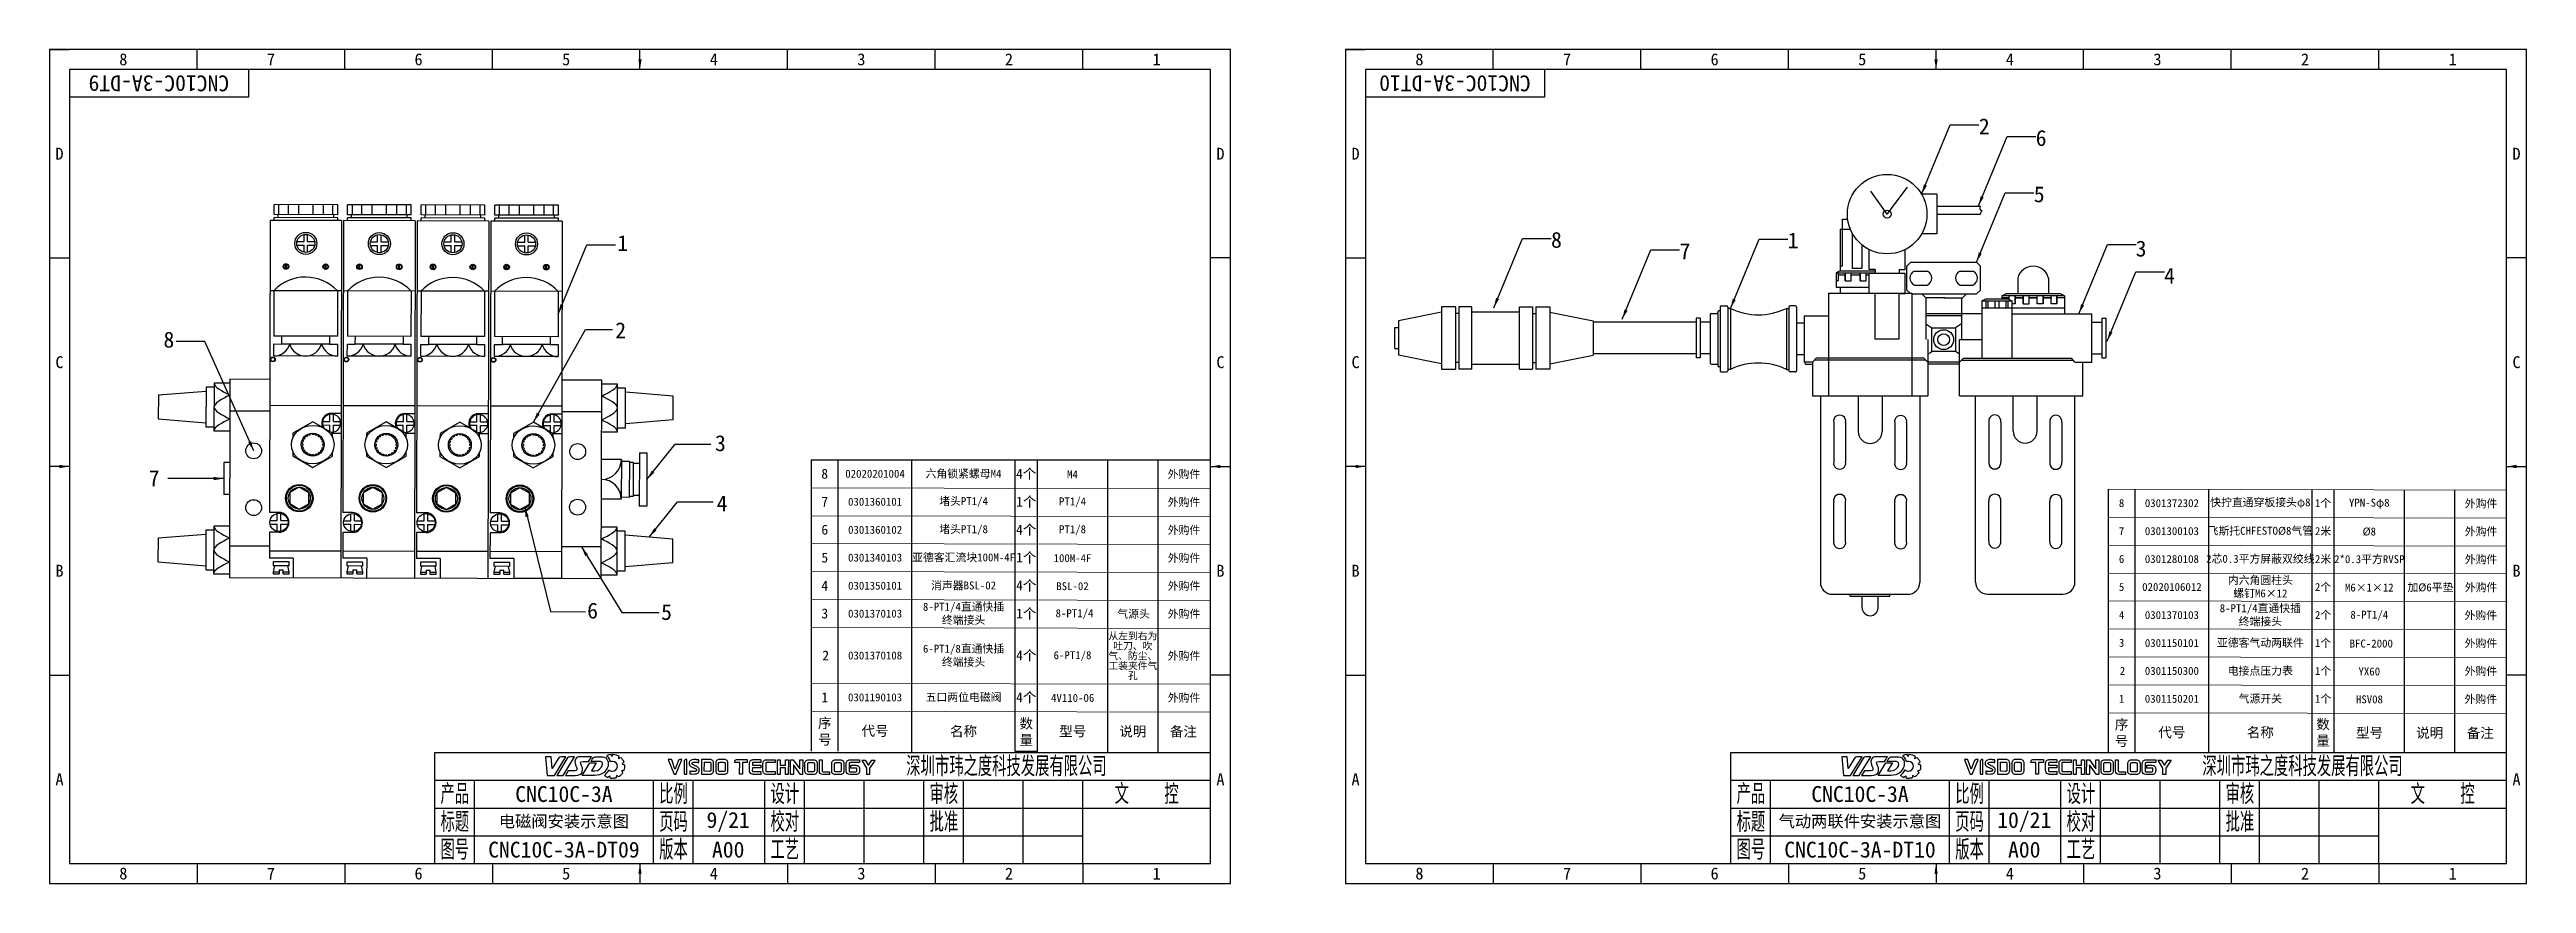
# Model space of a CAD drawing. Header units: millimetres. Extents: x 547 to 2149, y 622 to 1790.
# Drawn here: x 1525 to 2148, y 1341 to 1551 of the extents above; entities that cross this region are included whole.
import ezdxf

# ---------------------------------------------------------------- set-up
doc = ezdxf.new("R2010")
doc.units = ezdxf.units.MM
for name, color, linetype in [('中文标注', 3, 'Continuous'), ('仅图框使用', 7, 'Continuous'), ('元器件与线路', 7, 'Continuous'), ('英文数字标注', 3, 'Continuous')]:
    doc.layers.add(name, color=color, linetype=linetype)
doc.styles.get("Standard").update_dxf_attribs({"font": 'txt', "bigfont": 'gbcbig.shx'})
doc.styles.add('宋体', font='')
doc.styles.get('宋体').set_extended_font_data('宋体')
doc.dimstyles.new('ISO-25', dxfattribs={"dimtxt": 2.5, "dimasz": 2.5, "dimexe": 1.25, "dimexo": 0.625, "dimtad": 1, "dimtxsty": 'Standard', "dimcen": 2.5, "dimadec": 0, "dimazin": 0, "dimtfac": 1, "dimtmove": 0, "dimatfit": 3, "dimfxl": 0, "dimarcsym": 0})
doc.dimstyles.get("Standard").update_dxf_attribs({"dimtxt": 2, "dimasz": 3, "dimexe": 0.18, "dimexo": 0.0625, "dimgap": 0.09, "dimtad": 0, "dimtih": 1, "dimtoh": 1, "dimdec": 4, "dimzin": 0, "dimdsep": 46, "dimtxsty": 'Standard', "dimcen": 0.09, "dimaunit": 1, "dimadec": 0, "dimazin": 0, "dimtfac": 1, "dimtdec": 4, "dimtofl": 0, "dimtmove": 0, "dimatfit": 3, "dimfxl": 0, "dimtolj": 1, "dimtzin": 0, "dimarcsym": 0})

msp = doc.modelspace()

# ---------------------------------------------------------------- texts
at = {"layer": '中文标注', "attachment_point": 5}
for s, insert, char_height, width in [('{\\fSimSun|b0|i0|c134|p2;六角锁紧螺母M4}', (1754.56, 1444.35), 2, 25.9708), ('{\\fSimSun|b0|i0|c134|p2;外购件}', (1810, 1444.24), 2, 13.0936), ('{\\fSimSun|b0|i0|c134|p2;堵头PT1/4}', (1754.57, 1437.32), 2, 25.9708), ('{\\fSimSun|b0|i0|c134|p2;外购件}', (1810.02, 1437.2), 2, 13.0936), ('{\\fSimSun|b0|i0|c134|p2;快拧直通穿板接头φ8}', (2080.73, 1436.99), 2, 25.9708), ('{\\fSimSun|b0|i0|c134|p2;外购件}', (2136.24, 1436.84), 2, 13.0936), ('{\\fSimSun|b0|i0|c134|p2;堵头PT1/8}', (1754.57, 1430.25), 2, 25.9708), ('{\\fSimSun|b0|i0|c134|p2;外购件}', (1810.02, 1430.17), 2, 13.0936), ('{\\fSimSun|b0|i0|c134|p2;飞斯托CHFESTOØ8气管}', (2080.73, 1429.96), 2, 25.9708), ('{\\fSimSun|b0|i0|c134|p2;外购件}', (2136.24, 1429.81), 2, 13.0936), ('{\\fSimSun|b0|i0|c134|p2;亚德客汇流块100M-4F}', (1754.57, 1423.28), 2, 25.9708), ('{\\fSimSun|b0|i0|c134|p2;外购件}', (1810.02, 1423.13), 2, 13.0936), ('{\\fSimSun|b0|i0|c134|p2;2芯0.3平方屏蔽双绞线}', (2080.73, 1422.92), 2, 25.9708), ('{\\fSimSun|b0|i0|c134|p2;外购件}', (2136.24, 1422.77), 2, 13.0936), ('{\\fSimSun|b0|i0|c134|p2;消声器BSL-02}', (1754.57, 1416.21), 2, 25.9708), ('{\\fSimSun|b0|i0|c134|p2;外购件}', (1810.02, 1416.1), 2, 13.0936), ('{\\fSimSun|b0|i0|c134|p2;内六角圆柱头\\P螺钉M6×12}', (2080.73, 1415.89), 2, 25.9708), ('{\\fSimSun|b0|i0|c134|p2;加Ø6平垫}', (2123.51, 1415.74), 2, 13.0936), ('{\\fSimSun|b0|i0|c134|p2;外购件}', (2136.24, 1415.74), 2, 13.0936), ('{\\fSimSun|b0|i0|c134|p2;8-PT1/4直通快插\\P终端接头}', (1754.57, 1409.18), 2, 25.9708), ('{\\fSimSun|b0|i0|c134|p2;气源头}', (1797.35, 1409.06), 2, 13.0936), ('{\\fSimSun|b0|i0|c134|p2;外购件}', (1810.02, 1409.06), 2, 13.0936), ('{\\fSimSun|b0|i0|c134|p2;8-PT1/4直通快插\\P终端接头}', (2080.73, 1408.82), 2, 25.9708), ('{\\fSimSun|b0|i0|c134|p2;外购件}', (2136.17, 1408.7), 2, 13.0936), ('{\\fSimSun|b0|i0|c134|p2;亚德客气动两联件}', (2080.73, 1401.78), 2, 25.9708), ('{\\fSimSun|b0|i0|c134|p2;外购件}', (2136.21, 1401.66), 2, 13.0936), ('{\\fSimSun|b0|i0|c134|p2;6-PT1/8直通快插\\P终端接头}', (1754.57, 1398.62), 2, 25.9708), ('{\\fSimSun|b0|i0|c134|p2;外购件}', (1810.02, 1398.5), 2, 13.1101), ('{\\fSimSun|b0|i0|c134|p2;电接点压力表}', (2080.73, 1394.71), 2, 25.9708), ('{\\fSimSun|b0|i0|c134|p2;外购件}', (2136.19, 1394.63), 2, 13.0936), ('{\\fSimSun|b0|i0|c134|p2;五口两位电磁阀}', (1754.57, 1388.08), 2, 25.9708), ('{\\fSimSun|b0|i0|c134|p2;外购件}', (1810.02, 1387.95), 2, 13.0936), ('{\\fSimSun|b0|i0|c134|p2;序\\P号}', (1719.66, 1379.46), 2.5, 6.7802), ('{\\fSimSun|b0|i0|c134|p2;数\\P量}', (1770.34, 1379.4), 2.5, 5.5737), ('{\\fSimSun|b0|i0|c134|p2;气源开关}', (2080.73, 1387.71), 2, 25.9708), ('{\\fSimSun|b0|i0|c134|p2;外购件}', (2136.17, 1387.59), 2, 13.0936), ('{\\fSimSun|b0|i0|c134|p2;代号}', (1732.32, 1379.58), 2.5, 18.5371), ('{\\fSimSun|b0|i0|c134|p2;名称}', (1754.57, 1379.5), 2.5, 25.9708), ('{\\fSimSun|b0|i0|c134|p2;型号}', (1782.02, 1379.47), 2.5, 17.5985), ('{\\fSimSun|b0|i0|c134|p2;说明}', (1797.15, 1379.44), 2.5, 12.6623), ('{\\fSimSun|b0|i0|c134|p2;备注}', (1809.87, 1379.41), 2.5, 12.763), ('{\\fSimSun|b0|i0|c134|p2;序\\P号}', (2045.82, 1379.1), 2.5, 6.7802), ('{\\fSimSun|b0|i0|c134|p2;代号}', (2058.48, 1379.22), 2.5, 18.5371), ('{\\fSimSun|b0|i0|c134|p2;名称}', (2080.73, 1379.22), 2.5, 25.9708), ('{\\fSimSun|b0|i0|c134|p2;数\\P量}', (2096.5, 1379.21), 2.5, 5.5658), ('{\\fSimSun|b0|i0|c134|p2;型号}', (2108.18, 1379.11), 2.5, 17.5985), ('{\\fSimSun|b0|i0|c134|p2;说明}', (2123.31, 1379.08), 2.5, 12.6623), ('{\\fSimSun|b0|i0|c134|p2;备注}', (2136.03, 1379.05), 2.5, 12.763), ('{\\fSimSun|b0|i0|c134|p2;电磁阀安装示意图}', (1654.05, 1356.78), 3, 45), ('{\\fSimSun|b0|i0|c134|p2;气动两联件安装示意图}', (1980.03, 1356.78), 3, 45)]:
    msp.add_mtext(s, dxfattribs=dict(at, insert=insert, char_height=char_height, width=width))
at = {"layer": '中文标注', "insert": (1797.15, 1398.51), "char_height": 1.8, "width": 12.6624, "attachment_point": 5, "line_spacing_factor": 0.833333}
msp.add_mtext('{\\fSimSun|b0|i0|c134|p2;从左到右为吐刀、吹气、防尘、工装夹件气孔}', dxfattribs=at)
at = {"layer": '仅图框使用', "attachment_point": 5}
for s, insert, char_height, width in [('{\\fSimSun|b0|i0|c134|p2;8}', (1543.24, 1548.78), 3, 37.125), ('{\\fSimSun|b0|i0|c134|p2;7}', (1580.37, 1548.78), 3, 37.125), ('{\\fSimSun|b0|i0|c134|p2;6}', (1617.49, 1548.78), 3, 37.125), ('{\\fSimSun|b0|i0|c134|p2;5}', (1654.62, 1548.78), 3, 37.125), ('{\\fSimSun|b0|i0|c134|p2;4}', (1691.74, 1548.78), 3, 37.125), ('{\\fSimSun|b0|i0|c134|p2;3}', (1728.87, 1548.78), 3, 37.125), ('{\\fSimSun|b0|i0|c134|p2;2}', (1765.99, 1548.78), 3, 37.125), ('{\\fSimSun|b0|i0|c134|p2;1}', (1803.12, 1548.78), 3, 37.125), ('{\\fSimSun|b0|i0|c134|p2;8}', (1869.22, 1548.78), 3, 37.125), ('{\\fSimSun|b0|i0|c134|p2;7}', (1906.35, 1548.78), 3, 37.125), ('{\\fSimSun|b0|i0|c134|p2;6}', (1943.47, 1548.78), 3, 37.125), ('{\\fSimSun|b0|i0|c134|p2;5}', (1980.6, 1548.78), 3, 37.125), ('{\\fSimSun|b0|i0|c134|p2;4}', (2017.72, 1548.78), 3, 37.125), ('{\\fSimSun|b0|i0|c134|p2;3}', (2054.85, 1548.78), 3, 37.125), ('{\\fSimSun|b0|i0|c134|p2;2}', (2091.97, 1548.78), 3, 37.125), ('{\\fSimSun|b0|i0|c134|p2;1}', (2129.1, 1548.78), 3, 37.125), ('{\\fSimSun|b0|i0|c134|p2;D}', (1527.18, 1525.03), 3, 5), ('{\\fSimSun|b0|i0|c134|p2;D}', (1819.18, 1525.03), 3, 5), ('{\\fSimSun|b0|i0|c134|p2;D}', (1853.16, 1525.03), 3, 5), ('{\\fSimSun|b0|i0|c134|p2;D}', (2145.16, 1525.03), 3, 5), ('{\\fSimSun|b0|i0|c134|p2;C}', (1527.18, 1472.53), 3, 5), ('{\\fSimSun|b0|i0|c134|p2;C}', (1819.18, 1472.53), 3, 5), ('{\\fSimSun|b0|i0|c134|p2;C}', (1853.16, 1472.53), 3, 5), ('{\\fSimSun|b0|i0|c134|p2;C}', (2145.16, 1472.53), 3, 5), ('{\\fSimSun|b0|i0|c134|p2;B}', (1527.18, 1420.03), 3, 5), ('{\\fSimSun|b0|i0|c134|p2;B}', (1819.18, 1420.03), 3, 5), ('{\\fSimSun|b0|i0|c134|p2;B}', (1853.16, 1420.03), 3, 5), ('{\\fSimSun|b0|i0|c134|p2;B}', (2145.16, 1420.03), 3, 5), ('{\\fSimSun|b0|i0|c134|p2;A}', (1527.18, 1367.53), 3, 5), ('产品', (1626.61, 1363.78), 5, 10.1092), ('比例', (1681.61, 1363.78), 5, 10.1092), ('设计', (1709.61, 1363.78), 5, 10.1092), ('审核', (1749.61, 1363.78), 5, 10.1092), ('文  控', (1800.62, 1363.78), 5, 32.125), ('{\\fSimSun|b0|i0|c134|p2;A}', (1819.18, 1367.53), 3, 5), ('{\\fSimSun|b0|i0|c134|p2;A}', (1853.16, 1367.53), 3, 5), ('产品', (1952.59, 1363.78), 5, 10.1092), ('比例', (2007.59, 1363.78), 5, 10.1092), ('设计', (2035.59, 1363.78), 5, 10.1092), ('审核', (2075.59, 1363.78), 5, 10.1092), ('文  控', (2126.6, 1363.78), 5, 32.125), ('{\\fSimSun|b0|i0|c134|p2;A}', (2145.16, 1367.53), 3, 5), ('标题', (1626.61, 1356.78), 5, 10.1092), ('页码', (1681.61, 1356.78), 5, 10.1092), ('校对', (1709.61, 1356.78), 5, 10.1092), ('批准', (1749.61, 1356.78), 5, 10.1092), ('标题', (1952.59, 1356.78), 5, 10.1092), ('页码', (2007.59, 1356.78), 5, 10.1092), ('校对', (2035.59, 1356.78), 5, 10.1092), ('批准', (2075.59, 1356.78), 5, 10.1092), ('图号', (1626.61, 1349.78), 5, 10.1092), ('版本', (1681.61, 1349.78), 5, 10.1092), ('工艺', (1709.61, 1349.78), 5, 10.1092), ('图号', (1952.59, 1349.78), 5, 10.1092), ('版本', (2007.59, 1349.78), 5, 10.1092), ('工艺', (2035.59, 1349.78), 5, 10.1092), ('{\\fSimSun|b0|i0|c134|p2;8}', (1543.24, 1343.78), 3, 37.125), ('{\\fSimSun|b0|i0|c134|p2;7}', (1580.37, 1343.78), 3, 37.125), ('{\\fSimSun|b0|i0|c134|p2;6}', (1617.49, 1343.78), 3, 37.125), ('{\\fSimSun|b0|i0|c134|p2;5}', (1654.62, 1343.78), 3, 37.125), ('{\\fSimSun|b0|i0|c134|p2;4}', (1691.74, 1343.78), 3, 37.125), ('{\\fSimSun|b0|i0|c134|p2;3}', (1728.87, 1343.78), 3, 37.125), ('{\\fSimSun|b0|i0|c134|p2;2}', (1765.99, 1343.78), 3, 37.125), ('{\\fSimSun|b0|i0|c134|p2;1}', (1803.12, 1343.78), 3, 37.125), ('{\\fSimSun|b0|i0|c134|p2;8}', (1869.22, 1343.78), 3, 37.125), ('{\\fSimSun|b0|i0|c134|p2;7}', (1906.35, 1343.78), 3, 37.125), ('{\\fSimSun|b0|i0|c134|p2;6}', (1943.47, 1343.78), 3, 37.125), ('{\\fSimSun|b0|i0|c134|p2;5}', (1980.6, 1343.78), 3, 37.125), ('{\\fSimSun|b0|i0|c134|p2;4}', (2017.72, 1343.78), 3, 37.125), ('{\\fSimSun|b0|i0|c134|p2;3}', (2054.85, 1343.78), 3, 37.125), ('{\\fSimSun|b0|i0|c134|p2;2}', (2091.97, 1343.78), 3, 37.125), ('{\\fSimSun|b0|i0|c134|p2;1}', (2129.1, 1343.78), 3, 37.125)]:
    msp.add_mtext(s, dxfattribs=dict(at, insert=insert, char_height=char_height, width=width))
at = {"layer": '仅图框使用', "color": 4, "char_height": 5, "width": 102.6342, "attachment_point": 5}
for insert in [(1765.36, 1370.78), (2091.34, 1370.78)]:
    msp.add_mtext('深圳市玮之度科技发展有限公司', dxfattribs=dict(at, insert=insert))
at = {"layer": '英文数字标注', "char_height": 4, "attachment_point": 5}
for s, insert, width, rotation in [('{\\fSimSun|b0|i0|c134|p2;CNC10C-3A-DT9}', (1552.18, 1542.78), 45, 180), ('{\\fSimSun|b0|i0|c134|p2;CNC10C-3A-DT10}', (1878.16, 1542.78), 45, 180), ('\\A1;{\\fSimSun|b0|i0|c134|p2;8}', (1554.69, 1478.19), 3.7672, 359.73221)]:
    msp.add_mtext(s, dxfattribs=dict(at, insert=insert, width=width, rotation=rotation))
at = {"layer": '英文数字标注'}
for s, insert, char_height, width, attachment_point in [('\\A1;{\\fSimSun|b0|i0|c134|p2;2}', (2009.93, 1533.93), 4, 3.7672, 1), ('\\A1;{\\fSimSun|b0|i0|c134|p2;6}', (2024.23, 1531), 4, 3.7672, 1), ('\\A1;{\\fSimSun|b0|i0|c134|p2;5}', (2023.74, 1516.82), 4, 3.7672, 1), ('\\A1;{\\fSimSun|b0|i0|c134|p2;1}', (1668.86, 1502.53), 4, 3.7672, 5), ('\\A1;{\\fSimSun|b0|i0|c134|p2;8}', (1902.33, 1505.36), 4, 3.7672, 1), ('\\A1;{\\fSimSun|b0|i0|c134|p2;7}', (1934.65, 1502.48), 4, 3.7672, 1), ('\\A1;{\\fSimSun|b0|i0|c134|p2;1}', (1961.86, 1505.19), 4, 3.7672, 1), ('\\A1;{\\fSimSun|b0|i0|c134|p2;3}', (2049.37, 1503.16), 4, 3.7672, 1), ('\\A1;{\\fSimSun|b0|i0|c134|p2;4}', (2056.51, 1496.32), 4, 3.7672, 1), ('\\A1;{\\fSimSun|b0|i0|c134|p2;2}', (1668.33, 1480.58), 4, 3.7672, 5), ('\\A1;{\\fSimSun|b0|i0|c134|p2;3}', (1693.42, 1452.13), 4, 3.7672, 5), ('{\\fSimSun|b0|i0|c134|p2;8}', (1719.64, 1444.44), 2.5, 6.7966, 5), ('{\\fSimSun|b0|i0|c134|p2;\\C3;02020201004}', (1732.3, 1444.44), 2, 18.5371, 5), ('{\\fSimSun|b0|i0|c134|p2;4个}', (1770.33, 1444.33), 2.5, 5.5658, 5), ('\\A1;{\\fSimSun|b0|i0|c134|p2;7}', (1549.62, 1445.31), 4, 3.7672, 1), ('{\\fSimSun|b0|i0|c134|p2;M4}', (1781.96, 1444.29), 2, 17.6971, 5), ('\\A1;{\\fSimSun|b0|i0|c134|p2;4}', (1692.46, 1438.99), 4, 3.7672, 1), ('{\\fSimSun|b0|i0|c134|p2;7}', (1719.65, 1437.4), 2.5, 6.7966, 5), ('{\\fSimSun|b0|i0|c134|p2;\\C3;0301360101}', (1732.32, 1437.4), 2, 18.5371, 5), ('{\\fSimSun|b0|i0|c134|p2;1个}', (1770.34, 1437.29), 2.5, 5.5658, 5), ('{\\fSimSun|b0|i0|c134|p2;PT1/4}', (1781.97, 1437.25), 2, 17.6971, 5), ('{\\fSimSun|b0|i0|c134|p2;8}', (2045.82, 1437.05), 2, 6.7802, 5), ('{\\fSimSun|b0|i0|c134|p2;0301372302}', (2058.48, 1437.04), 2, 18.5371, 5), ('{\\fSimSun|b0|i0|c134|p2;1个}', (2096.5, 1436.94), 2, 5.5658, 5), ('{\\fSimSun|b0|i0|c134|p2;YPN-Sφ8}', (2108.13, 1436.9), 2, 17.6971, 5), ('{\\fSimSun|b0|i0|c134|p2;6}', (1719.66, 1430.36), 2.5, 6.7802, 5), ('{\\fSimSun|b0|i0|c134|p2;0301360102}', (1732.32, 1430.33), 2, 18.5371, 5), ('{\\fSimSun|b0|i0|c134|p2;4个}', (1770.34, 1430.26), 2.5, 5.5658, 5), ('{\\fSimSun|b0|i0|c134|p2;PT1/8}', (1781.97, 1430.23), 2, 17.6971, 5), ('{\\fSimSun|b0|i0|c134|p2;7}', (2045.82, 1430.01), 2, 6.7802, 5), ('{\\fSimSun|b0|i0|c134|p2;0301300103}', (2058.48, 1430), 2, 18.5371, 5), ('{\\fSimSun|b0|i0|c134|p2;2米}', (2096.5, 1429.9), 2, 5.5658, 5), ('{\\fSimSun|b0|i0|c134|p2;Ø8}', (2108.13, 1429.87), 2, 17.6971, 5), ('{\\fSimSun|b0|i0|c134|p2;5}', (1719.66, 1423.34), 2.5, 6.7802, 5), ('{\\fSimSun|b0|i0|c134|p2;0301340103}', (1732.32, 1423.33), 2, 18.5371, 5), ('{\\fSimSun|b0|i0|c134|p2;1个}', (1770.34, 1423.23), 2.5, 5.5658, 5), ('{\\fSimSun|b0|i0|c134|p2;100M-4F}', (1781.97, 1423.19), 2, 17.6971, 5), ('{\\fSimSun|b0|i0|c134|p2;6}', (2045.82, 1422.98), 2, 6.7802, 5), ('{\\fSimSun|b0|i0|c134|p2;0301280108}', (2058.48, 1422.97), 2, 18.5371, 5), ('{\\fSimSun|b0|i0|c134|p2;2米}', (2096.5, 1422.87), 2, 5.5658, 5), ('{\\fSimSun|b0|i0|c134|p2;2*0.3平方RVSP}', (2108.13, 1422.83), 2, 17.6971, 5), ('{\\fSimSun|b0|i0|c134|p2;4}', (1719.66, 1416.3), 2.5, 6.7802, 5), ('{\\fSimSun|b0|i0|c134|p2;0301350101}', (1732.32, 1416.26), 2, 18.5371, 5), ('{\\fSimSun|b0|i0|c134|p2;4个}', (1770.34, 1416.19), 2.5, 5.5658, 5), ('{\\fSimSun|b0|i0|c134|p2;BSL-02 }', (1781.97, 1416.13), 2, 17.6971, 5), ('{\\fSimSun|b0|i0|c134|p2;5}', (2045.82, 1415.94), 2, 6.7802, 5), ('{\\fSimSun|b0|i0|c134|p2;02020106012}', (2058.48, 1415.93), 2, 18.5371, 5), ('{\\fSimSun|b0|i0|c134|p2;2个}', (2096.5, 1415.83), 2, 5.5658, 5), ('{\\fSimSun|b0|i0|c134|p2;M6×1×12}', (2108.13, 1415.79), 2, 17.6971, 5), ('\\A1;{\\fSimSun|b0|i0|c134|p2;6}', (1661.26, 1409.97), 4, 3.7672, 5), ('\\A1;{\\fSimSun|b0|i0|c134|p2;5}', (1679.86, 1409.61), 4, 3.7672, 5), ('{\\fSimSun|b0|i0|c134|p2;3}', (1719.66, 1409.26), 2.5, 6.7802, 5), ('{\\fSimSun|b0|i0|c134|p2;0301370103}', (1732.32, 1409.23), 2, 18.5371, 5), ('{\\fSimSun|b0|i0|c134|p2;1个}', (1770.34, 1409.13), 2.5, 5.5658, 5), ('{\\fSimSun|b0|i0|c134|p2;8-PT1/4}', (1782.47, 1409.09), 2, 17.6149, 5), ('{\\fSimSun|b0|i0|c134|p2;4}', (2045.82, 1408.9), 2, 6.7802, 5), ('{\\fSimSun|b0|i0|c134|p2;0301370103}', (2058.48, 1408.87), 2, 18.5371, 5), ('{\\fSimSun|b0|i0|c134|p2;2个}', (2096.5, 1408.79), 2, 5.5658, 5), ('{\\fSimSun|b0|i0|c134|p2;8-PT1/4}', (2108.13, 1408.73), 2, 17.6971, 5), ('{\\fSimSun|b0|i0|c134|p2;3}', (2045.82, 1401.86), 2, 6.7802, 5), ('{\\fSimSun|b0|i0|c134|p2;0301150101}', (2058.48, 1401.83), 2, 18.5371, 5), ('{\\fSimSun|b0|i0|c134|p2;1个}', (2096.5, 1401.73), 2, 5.5658, 5), ('{\\fSimSun|b0|i0|c134|p2;BFC-2000}', (2108.63, 1401.69), 2, 17.6149, 5), ('{\\fSimSun|b0|i0|c134|p2;2}', (1719.89, 1398.69), 2.5, 6.3257, 5), ('{\\fSimSun|b0|i0|c134|p2;0301370108}', (1732.32, 1398.69), 2, 18.5371, 5), ('{\\fSimSun|b0|i0|c134|p2;4个}', (1770.34, 1398.58), 2.5, 5.5658, 5), ('{\\fSimSun|b0|i0|c134|p2;6-PT1/8}', (1781.97, 1398.53), 2, 17.6971, 5), ('{\\fSimSun|b0|i0|c134|p2;2}', (2046.05, 1394.82), 2, 6.3257, 5), ('{\\fSimSun|b0|i0|c134|p2;0301150300}', (2058.48, 1394.8), 2, 18.5371, 5), ('{\\fSimSun|b0|i0|c134|p2;1个}', (2096.5, 1394.7), 2, 5.5658, 5), ('{\\fSimSun|b0|i0|c134|p2;YX60}', (2108.13, 1394.66), 2, 17.6971, 5), ('{\\fSimSun|b0|i0|c134|p2;1}', (1719.65, 1388.14), 2.5, 6.7639, 5), ('{\\fSimSun|b0|i0|c134|p2;4个}', (1770.34, 1388.04), 2.5, 5.5658, 5), ('{\\fSimSun|b0|i0|c134|p2;0301190103}', (1732.31, 1388.14), 2, 18.5534, 5), ('{\\fSimSun|b0|i0|c134|p2;4V110-06\\C0; }', (1782.01, 1388), 2, 17.5985, 5), ('{\\fSimSun|b0|i0|c134|p2;1}', (2045.81, 1387.78), 2, 6.7639, 5), ('{\\fSimSun|b0|i0|c134|p2;0301150201}', (2058.47, 1387.78), 2, 18.5534, 5), ('{\\fSimSun|b0|i0|c134|p2;1个}', (2096.5, 1387.68), 2, 5.5658, 5), ('{\\fSimSun|b0|i0|c134|p2;HSV08 }', (2108.17, 1387.64), 2, 17.5985, 5), ('{\\fSimSun|b0|i0|c134|p2;CNC10C-3A}', (1654.05, 1363.78), 4, 45, 5), ('{\\fSimSun|b0|i0|c134|p2;CNC10C-3A}', (1980.03, 1363.78), 4, 45, 5), ('{\\fSimSun|b0|i0|c134|p2;CNC10C-3A-DT09}', (1654.05, 1349.78), 4, 45, 5), ('{\\fSimSun|b0|i0|c134|p2;CNC10C-3A-DT10}', (1980.03, 1349.78), 4, 45, 5)]:
    msp.add_mtext(s, dxfattribs=dict(at, insert=insert, char_height=char_height, width=width, attachment_point=attachment_point))
at = {"layer": '英文数字标注', "char_height": 4, "width": 18.3671, "attachment_point": 5, "style": '宋体'}
for s, insert in [('9/21', (1695.37, 1356.78)), ('10/21', (2021.35, 1356.78)), ('A00', (1695.37, 1349.78)), ('A00', (2021.35, 1349.78))]:
    msp.add_mtext(s, dxfattribs=dict(at, insert=insert))

# ---------------------------------------------------------------- blocks, each defined once
blk = doc.blocks.new('Logo-pic')
at = {"layer": '仅图框使用', "color": 4}
for points in [[(1.39, 0), (1.39, 0), (0, 0), (0, 0)], [(0, 0), (0, 0), (0.42, -4.7), (0.42, -4.7)], [(15.35, 0.28), (15.42, 0.32), (15.49, 0.35), (15.57, 0.38)], [(16.08, -0.66), (15.92, -0.31), (15.66, 0), (15.35, 0.28)], [(15.57, 0.38), (15.69, 0.44), (15.83, 0.49), (15.99, 0.54)], [(15.99, 0.54), (15.99, 0.54), (16.28, 0.62), (16.28, 0.62)], [(16.28, 0.62), (16.28, 0.62), (16.46, 0.38), (16.46, 0.38)], [(16.46, 0.38), (16.46, 0.38), (16.69, 0.09), (16.69, 0.09)], [(16.69, 0.09), (16.69, 0.09), (16.85, 0.39), (16.85, 0.39)], [(16.85, 0.39), (16.85, 0.39), (17, 0.65), (17, 0.65)], [(17, 0.65), (17.24, 0.64), (17.5, 0.58), (17.73, 0.5)], [(17.73, 0.5), (17.86, 0.46), (18, 0.4), (18.12, 0.34)], [(18.12, 0.34), (18.12, 0.34), (18.38, 0.2), (18.38, 0.2)], [(18.38, 0.2), (18.38, 0.2), (18.35, -0.09), (18.35, -0.09)], [(0.42, -4.7), (0.42, -4.7), (2.21, -4.71), (2.21, -4.71)], [(1.66, -2.95), (1.66, -2.95), (1.39, 0), (1.39, 0)], [(3.14, -0.56), (3.14, -0.56), (1.66, -2.95), (1.66, -2.95)], [(2.21, -4.71), (2.21, -4.71), (5.1, -0.01), (5.1, -0.01)], [(5.31, -0.56), (5.31, -0.56), (2.78, -4.71), (2.78, -4.71)], [(2.78, -4.71), (2.78, -4.71), (4.4, -4.71), (4.4, -4.71)], [(4.11, -0.01), (3.65, -0.01), (3.39, -0.16), (3.14, -0.56)], [(5.1, -0.01), (5.1, -0.01), (4.11, -0.01), (4.11, -0.01)], [(4.4, -4.71), (4.4, -4.71), (7.29, -0.02), (7.29, -0.02)], [(5.7, -3.51), (5.7, -3.51), (4.96, -4.72), (4.96, -4.72)], [(4.96, -4.72), (4.96, -4.72), (6.17, -4.73), (6.17, -4.73)], [(6.29, -0.01), (5.83, -0.01), (5.59, -0.13), (5.31, -0.56)], [(6.79, -3.52), (6.79, -3.52), (5.7, -3.51), (5.7, -3.51)], [(6.17, -4.73), (6.17, -4.73), (7.42, -4.73), (7.42, -4.73)], [(7.28, -0.02), (7.28, -0.02), (6.29, -0.01), (6.29, -0.01)], [(7.36, -3.52), (7.36, -3.52), (6.79, -3.52), (6.79, -3.52)], [(7.5, -0.58), (7.03, -1.34), (7.55, -2.13), (7.8, -2.82)], [(7.29, -0.02), (7.29, -0.02), (7.28, -0.02), (7.28, -0.02)], [(7.8, -2.82), (7.92, -3.14), (7.91, -3.51), (7.36, -3.52)], [(7.42, -4.73), (8.35, -4.73), (9.03, -4.45), (9.21, -3.7)], [(8.69, -0.02), (8.19, -0.02), (7.78, -0.12), (7.5, -0.58)], [(9.03, -2.23), (8.76, -1.63), (8.45, -1.19), (9.46, -1.23)], [(11.52, -0.03), (11.52, -0.03), (8.69, -0.02), (8.69, -0.02)], [(9.21, -3.7), (9.35, -3.15), (9.22, -2.68), (9.03, -2.23)], [(9.2, -4.73), (9.2, -4.73), (11.13, -1.56), (11.13, -1.56)], [(10.29, -4.74), (10.29, -4.74), (9.2, -4.73), (9.2, -4.73)], [(9.46, -1.23), (9.46, -1.23), (10.78, -1.23), (10.78, -1.23)], [(12.31, -4.74), (12.31, -4.74), (10.29, -4.74), (10.29, -4.74)], [(10.78, -1.23), (10.78, -1.23), (11.52, -0.03), (11.52, -0.03)], [(11.13, -1.56), (11.13, -1.56), (12.74, -1.57), (12.74, -1.57)], [(11.33, -1.23), (11.44, -1.05), (11.61, -0.77), (11.73, -0.58)], [(13.78, -1.23), (13.78, -1.23), (11.33, -1.23), (11.33, -1.23)], [(12.74, -1.57), (12.74, -1.57), (11.53, -3.53), (11.53, -3.53)], [(11.53, -3.53), (11.53, -3.53), (12.01, -3.53), (12.01, -3.53)], [(11.73, -0.58), (12.03, -0.12), (12.3, -0.03), (12.71, -0.03)], [(12.01, -3.53), (12.01, -3.53), (12.28, -3.53), (12.28, -3.53)], [(12.28, -3.53), (12.28, -3.53), (12.36, -3.53), (12.36, -3.53)], [(14.68, -3.99), (14.07, -4.56), (13.13, -4.68), (12.31, -4.74)], [(12.36, -3.53), (13.34, -3.53), (14.01, -2.89), (14.24, -2.29)], [(12.71, -0.03), (12.71, -0.03), (14.35, -0.03), (14.35, -0.03)], [(14.24, -2.29), (14.45, -1.75), (14.3, -1.24), (13.78, -1.23)], [(14.35, -0.03), (15.01, -0.04), (15.38, -0.46), (15.59, -0.95)], [(15.59, -0.95), (15.97, -1.85), (15.54, -3.19), (14.68, -3.99)], [(14.77, -4.69), (15.24, -4.34), (15.64, -3.84), (15.92, -3.28)], [(15.06, -4.92), (14.97, -4.86), (14.88, -4.78), (14.77, -4.69)], [(15.37, -5.11), (15.27, -5.05), (15.16, -4.99), (15.06, -4.92)], [(15.5, -5.18), (15.5, -5.18), (15.37, -5.11), (15.37, -5.11)], [(15.68, -5.25), (15.62, -5.23), (15.56, -5.2), (15.5, -5.18)], [(15.88, -5.05), (15.88, -5.05), (15.66, -5.25), (15.66, -5.25)], [(15.66, -5.25), (15.66, -5.25), (15.68, -5.25), (15.68, -5.25)], [(16.12, -4.83), (16.12, -4.83), (15.88, -5.05), (15.88, -5.05)], [(15.92, -3.28), (16.13, -3.49), (16.42, -3.62), (16.74, -3.64)], [(16.26, -1.28), (16.23, -1.07), (16.17, -0.86), (16.08, -0.66)], [(16.21, -5.14), (16.19, -5.07), (16.16, -4.95), (16.12, -4.83)], [(16.3, -5.42), (16.3, -5.42), (16.21, -5.14), (16.21, -5.14)], [(16.85, -1.16), (16.64, -1.16), (16.44, -1.2), (16.26, -1.28)], [(16.61, -5.45), (16.51, -5.45), (16.4, -5.44), (16.3, -5.42)], [(16.98, -5.45), (16.85, -5.46), (16.73, -5.46), (16.61, -5.45)], [(16.74, -3.64), (17.42, -3.67), (18, -3.14), (18.03, -2.46)], [(18.03, -2.46), (18.06, -1.77), (17.53, -1.2), (16.85, -1.16)], [(17.38, -5.41), (17.23, -5.43), (17.1, -5.44), (16.98, -5.45)], [(17.7, -5.33), (17.6, -5.36), (17.49, -5.38), (17.38, -5.41)], [(17.76, -5.07), (17.76, -5.07), (17.7, -5.33), (17.7, -5.33)], [(17.7, -5.33), (17.7, -5.33), (17.7, -5.33), (17.7, -5.33)], [(17.83, -4.7), (17.81, -4.83), (17.79, -4.96), (17.76, -5.07)], [(18.1, -4.89), (18.02, -4.84), (17.93, -4.77), (17.83, -4.7)], [(18.34, -5.04), (18.34, -5.04), (18.1, -4.89), (18.1, -4.89)], [(18.35, -0.09), (18.35, -0.09), (18.33, -0.41), (18.33, -0.41)], [(18.33, -0.41), (18.48, -0.36), (18.63, -0.3), (18.67, -0.29)], [(18.61, -4.87), (18.52, -4.93), (18.43, -4.99), (18.34, -5.04)], [(18.64, -4.84), (18.63, -4.85), (18.62, -4.86), (18.61, -4.87)], [(19.17, -4.34), (19.01, -4.52), (18.83, -4.68), (18.64, -4.84)], [(18.67, -0.29), (18.67, -0.29), (18.94, -0.22), (18.94, -0.22)], [(18.94, -0.22), (19.09, -0.37), (19.24, -0.55), (19.36, -0.74)], [(19.38, -3.49), (19.27, -3.51), (19.17, -3.52), (19.07, -3.53)], [(19.07, -3.53), (19.13, -3.61), (19.18, -3.69), (19.24, -3.79)], [(19.38, -4.03), (19.32, -4.14), (19.24, -4.24), (19.17, -4.34)], [(19.24, -3.79), (19.24, -3.79), (19.38, -4.03), (19.38, -4.03)], [(19.48, -1.56), (19.48, -1.56), (19.25, -1.82), (19.25, -1.82)], [(19.25, -1.82), (19.27, -1.83), (19.29, -1.84), (19.57, -1.95)], [(19.36, -0.74), (19.42, -0.84), (19.49, -0.95), (19.55, -1.07)], [(19.67, -3.46), (19.67, -3.46), (19.38, -3.49), (19.38, -3.49)], [(19.67, -1.34), (19.67, -1.34), (19.48, -1.56), (19.48, -1.56)], [(19.55, -1.07), (19.55, -1.07), (19.61, -1.19), (19.61, -1.19)], [(19.57, -1.95), (19.57, -1.95), (19.84, -2.05), (19.84, -2.05)], [(19.61, -1.19), (19.63, -1.24), (19.65, -1.29), (19.67, -1.34)], [(19.83, -2.75), (19.81, -2.99), (19.75, -3.23), (19.67, -3.46)], [(19.84, -2.05), (19.84, -2.12), (19.85, -2.18), (19.85, -2.25)]]:
    blk.add_open_spline(points, degree=3, dxfattribs=at)
blk.add_open_spline([(19.85, -2.25), (19.85, -2.3), (19.85, -2.35), (19.85, -2.41), (19.85, -2.41), (19.85, -2.52), (19.85, -2.64), (19.83, -2.75)], degree=3, knots=[0.25423729, 0.25423729, 0.25423729, 0.25423729, 0.27118644, 0.27118644, 0.27118644, 0.27118644, 0.28813559, 0.28813559, 0.28813559, 0.28813559], dxfattribs=at)
blk = doc.blocks.new('Logo-Eng')
at = {"layer": '仅图框使用', "color": 4}
for points, knots in [([(-0.44, -1.42), (-0.44, -1.42), (-1.75, 1.92), (-1.75, 1.92), (-1.75, 1.92), (-1.75, 1.92), (-1.84, 2.14), (-1.84, 2.14), (-1.84, 2.14), (-1.84, 2.14), (-1.6, 2.14), (-1.6, 2.14), (-1.6, 2.14), (-1.6, 2.14), (-1.14, 2.14), (-1.14, 2.14), (-1.14, 2.14), (-1.14, 2.14), (-1.02, 2.14), (-1.02, 2.14), (-1.02, 2.14), (-1.02, 2.14), (-0.98, 2.03), (-0.98, 2.03), (-0.98, 2.03), (-0.98, 2.03), (-0.15, -0.28), (-0.15, -0.28), (-0.15, -0.28), (-0.15, -0.28), (-0.15, -0.28), (-0.15, -0.28), (-0.15, -0.28), (-0.14, -0.29), (-0.14, -0.3), (-0.13, -0.31), (-0.13, -0.31), (-0.13, -0.31), (-0.13, -0.31), (-0.13, -0.31), (-0.13, -0.31), (-0.13, -0.31), (-0.13, -0.31), (-0.12, -0.31), (-0.12, -0.31), (-0.12, -0.3), (-0.11, -0.29), (-0.11, -0.28), (-0.11, -0.28), (-0.11, -0.28), (-0.11, -0.28), (-0.11, -0.28), (-0.11, -0.28), (-0.11, -0.28), (0.64, 1.69), (0.64, 1.69), (0.64, 1.69), (0.82, 2.14), (0.9, 2.14), (1.3, 2.13), (1.3, 2.13), (1.3, 2.13), (1.36, 2.13), (1.36, 2.13), (1.36, 2.13), (1.36, 2.13), (1.6, 2.13), (1.6, 2.13), (1.6, 2.13), (1.6, 2.13), (1.51, 1.91), (1.51, 1.91), (1.51, 1.91), (1.51, 1.91), (0.17, -1.42), (0.17, -1.42), (0.17, -1.42), (0.17, -1.42), (0.13, -1.52), (0.13, -1.52), (0.13, -1.52), (0.13, -1.52), (0.02, -1.52), (0.02, -1.52), (0.02, -1.52), (0.02, -1.52), (-0.29, -1.52), (-0.29, -1.52), (-0.29, -1.52), (-0.29, -1.52), (-0.4, -1.52), (-0.4, -1.52), (-0.4, -1.52), (-0.4, -1.52), (-0.44, -1.42), (-0.44, -1.42)], [0, 0, 0, 0, 0.041667, 0.041667, 0.041667, 0.041667, 0.083333, 0.083333, 0.083333, 0.083333, 0.125, 0.125, 0.125, 0.125, 0.166667, 0.166667, 0.166667, 0.166667, 0.208333, 0.208333, 0.208333, 0.208333, 0.25, 0.25, 0.25, 0.25, 0.291667, 0.291667, 0.291667, 0.291667, 0.333333, 0.333333, 0.333333, 0.333333, 0.375, 0.375, 0.375, 0.375, 0.416667, 0.416667, 0.416667, 0.416667, 0.458333, 0.458333, 0.458333, 0.458333, 0.5, 0.5, 0.5, 0.5, 0.541667, 0.541667, 0.541667, 0.541667, 0.583333, 0.583333, 0.583333, 0.583333, 0.625, 0.625, 0.625, 0.625, 0.666667, 0.666667, 0.666667, 0.666667, 0.708333, 0.708333, 0.708333, 0.708333, 0.75, 0.75, 0.75, 0.75, 0.791667, 0.791667, 0.791667, 0.791667, 0.833333, 0.833333, 0.833333, 0.833333, 0.875, 0.875, 0.875, 0.875, 0.916667, 0.916667, 0.916667, 0.916667, 0.958333, 0.958333, 0.958333, 0.958333, 1, 1, 1, 1]), ([(2.85, 1.96), (2.85, 1.96), (2.84, -1.36), (2.84, -1.36), (2.84, -1.36), (2.84, -1.36), (2.84, -1.53), (2.84, -1.53), (2.84, -1.53), (2.84, -1.53), (2.68, -1.53), (2.68, -1.53), (2.68, -1.53), (2.68, -1.53), (2.29, -1.53), (2.29, -1.53), (2.29, -1.53), (2.29, -1.53), (2.13, -1.52), (2.13, -1.52), (2.13, -1.52), (2.13, -1.52), (2.13, -1.36), (2.13, -1.36), (2.13, -1.36), (2.13, -1.36), (2.14, 1.62), (2.14, 1.62), (2.14, 1.62), (2.14, 1.8), (2.2, 1.93), (2.3, 2.01), (2.3, 2.01), (2.4, 2.09), (2.53, 2.13), (2.68, 2.13), (2.68, 2.13), (2.68, 2.13), (2.85, 2.13), (2.85, 2.13), (2.85, 2.13), (2.85, 2.13), (2.85, 1.96), (2.85, 1.96)], [0, 0, 0, 0, 0.090909, 0.090909, 0.090909, 0.090909, 0.181818, 0.181818, 0.181818, 0.181818, 0.272727, 0.272727, 0.272727, 0.272727, 0.363636, 0.363636, 0.363636, 0.363636, 0.454545, 0.454545, 0.454545, 0.454545, 0.545455, 0.545455, 0.545455, 0.545455, 0.636364, 0.636364, 0.636364, 0.636364, 0.727273, 0.727273, 0.727273, 0.727273, 0.818182, 0.818182, 0.818182, 0.818182, 0.909091, 0.909091, 0.909091, 0.909091, 1, 1, 1, 1]), ([(5.48, 2.07), (5.56, 2.06), (5.63, 2.05), (5.68, 2.05), (5.68, 2.05), (5.68, 2.05), (5.82, 2.03), (5.82, 2.03), (5.82, 2.03), (5.82, 2.03), (5.82, 1.89), (5.82, 1.89), (5.82, 1.89), (5.82, 1.89), (5.82, 1.56), (5.82, 1.56), (5.82, 1.56), (5.82, 1.56), (5.82, 1.37), (5.82, 1.37), (5.82, 1.37), (5.82, 1.37), (5.64, 1.4), (5.64, 1.4), (5.64, 1.4), (5.5, 1.42), (5.37, 1.43), (5.22, 1.45), (5.22, 1.45), (5.08, 1.46), (4.94, 1.47), (4.81, 1.47), (4.81, 1.47), (4.64, 1.47), (4.44, 1.46), (4.29, 1.4), (4.29, 1.4), (4.17, 1.36), (4.08, 1.28), (4.07, 1.14), (4.07, 1.14), (4.08, 1.06), (4.13, 1), (4.2, 0.94), (4.2, 0.94), (4.29, 0.87), (4.41, 0.81), (4.51, 0.76), (4.51, 0.76), (4.51, 0.76), (4.51, 0.76), (4.51, 0.76), (4.51, 0.76), (4.63, 0.71), (4.71, 0.67), (4.79, 0.63), (4.79, 0.63), (4.79, 0.63), (4.79, 0.63), (4.79, 0.63), (4.79, 0.63), (4.89, 0.59), (4.98, 0.54), (5.09, 0.49), (5.09, 0.49), (5.19, 0.45), (5.29, 0.4), (5.38, 0.34), (5.38, 0.34), (5.48, 0.28), (5.57, 0.22), (5.66, 0.14), (5.66, 0.14), (5.66, 0.14), (5.66, 0.14), (5.66, 0.14), (5.66, 0.14), (5.75, 0.04), (5.83, -0.07), (5.89, -0.2), (5.89, -0.2), (5.94, -0.32), (5.97, -0.46), (5.97, -0.59), (5.97, -0.59), (5.97, -0.73), (5.93, -0.87), (5.86, -1), (5.86, -1), (5.8, -1.12), (5.7, -1.23), (5.58, -1.3), (5.58, -1.3), (5.37, -1.43), (5.11, -1.49), (4.84, -1.51), (4.84, -1.51), (4.58, -1.54), (4.31, -1.53), (4.08, -1.5), (4.08, -1.5), (4.02, -1.5), (3.95, -1.49), (3.89, -1.48), (3.89, -1.48), (3.82, -1.47), (3.75, -1.46), (3.68, -1.45), (3.68, -1.45), (3.68, -1.45), (3.54, -1.43), (3.54, -1.43), (3.54, -1.43), (3.54, -1.43), (3.54, -1.29), (3.54, -1.29), (3.54, -1.29), (3.54, -1.29), (3.54, -0.98), (3.54, -0.98), (3.54, -0.98), (3.54, -0.98), (3.54, -0.79), (3.54, -0.79), (3.54, -0.79), (3.54, -0.79), (3.73, -0.82), (3.73, -0.82), (3.73, -0.82), (3.86, -0.84), (3.99, -0.86), (4.11, -0.87), (4.11, -0.87), (4.24, -0.88), (4.36, -0.89), (4.49, -0.89), (4.49, -0.89), (4.49, -0.89), (4.49, -0.89), (4.49, -0.89), (4.49, -0.89), (4.6, -0.89), (4.69, -0.88), (4.78, -0.87), (4.78, -0.87), (4.86, -0.87), (4.93, -0.85), (4.99, -0.84), (4.99, -0.84), (5.08, -0.81), (5.17, -0.77), (5.23, -0.71), (5.23, -0.71), (5.26, -0.68), (5.28, -0.64), (5.28, -0.59), (5.28, -0.59), (5.28, -0.59), (5.28, -0.59), (5.28, -0.59), (5.28, -0.59), (5.28, -0.53), (5.27, -0.47), (5.25, -0.42), (5.25, -0.42), (5.22, -0.37), (5.19, -0.33), (5.14, -0.29), (5.14, -0.29), (5.14, -0.29), (5.14, -0.29), (5.14, -0.29), (5.14, -0.29), (5.09, -0.25), (5.03, -0.21), (4.96, -0.17), (4.96, -0.17), (4.89, -0.13), (4.82, -0.1), (4.75, -0.06), (4.75, -0.06), (4.75, -0.06), (4.75, -0.06), (4.75, -0.06), (4.75, -0.06), (4.75, -0.06), (4.71, -0.04), (4.71, -0.04), (4.71, -0.04), (4.64, -0.02), (4.58, 0.01), (4.5, 0.05), (4.5, 0.05), (4.39, 0.1), (4.26, 0.15), (4.13, 0.21), (4.13, 0.21), (4, 0.28), (3.88, 0.35), (3.77, 0.44), (3.77, 0.44), (3.77, 0.44), (3.77, 0.44), (3.77, 0.44), (3.77, 0.44), (3.71, 0.48), (3.66, 0.53), (3.62, 0.58), (3.62, 0.58), (3.57, 0.63), (3.53, 0.68), (3.5, 0.74), (3.5, 0.74), (3.5, 0.74), (3.49, 0.74), (3.49, 0.74), (3.49, 0.74), (3.41, 0.87), (3.38, 1.03), (3.39, 1.18), (3.39, 1.18), (3.4, 1.35), (3.45, 1.52), (3.53, 1.63), (3.53, 1.63), (3.53, 1.63), (3.53, 1.63), (3.53, 1.63), (3.53, 1.63), (3.67, 1.84), (3.89, 1.96), (4.13, 2.03), (4.13, 2.03), (4.36, 2.1), (4.6, 2.11), (4.81, 2.11), (4.81, 2.11), (4.89, 2.11), (4.97, 2.11), (5.05, 2.11), (5.05, 2.11), (5.13, 2.1), (5.21, 2.1), (5.28, 2.09), (5.28, 2.09), (5.34, 2.08), (5.41, 2.08), (5.48, 2.07)], [0, 0, 0, 0, 0.016129, 0.016129, 0.016129, 0.016129, 0.032258, 0.032258, 0.032258, 0.032258, 0.048387, 0.048387, 0.048387, 0.048387, 0.064516, 0.064516, 0.064516, 0.064516, 0.080645, 0.080645, 0.080645, 0.080645, 0.096774, 0.096774, 0.096774, 0.096774, 0.112903, 0.112903, 0.112903, 0.112903, 0.129032, 0.129032, 0.129032, 0.129032, 0.145161, 0.145161, 0.145161, 0.145161, 0.16129, 0.16129, 0.16129, 0.16129, 0.177419, 0.177419, 0.177419, 0.177419, 0.193548, 0.193548, 0.193548, 0.193548, 0.209677, 0.209677, 0.209677, 0.209677, 0.225806, 0.225806, 0.225806, 0.225806, 0.241935, 0.241935, 0.241935, 0.241935, 0.258065, 0.258065, 0.258065, 0.258065, 0.274194, 0.274194, 0.274194, 0.274194, 0.290323, 0.290323, 0.290323, 0.290323, 0.306452, 0.306452, 0.306452, 0.306452, 0.322581, 0.322581, 0.322581, 0.322581, 0.33871, 0.33871, 0.33871, 0.33871, 0.354839, 0.354839, 0.354839, 0.354839, 0.370968, 0.370968, 0.370968, 0.370968, 0.387097, 0.387097, 0.387097, 0.387097, 0.403226, 0.403226, 0.403226, 0.403226, 0.419355, 0.419355, 0.419355, 0.419355, 0.435484, 0.435484, 0.435484, 0.435484, 0.451613, 0.451613, 0.451613, 0.451613, 0.467742, 0.467742, 0.467742, 0.467742, 0.483871, 0.483871, 0.483871, 0.483871, 0.5, 0.5, 0.5, 0.5, 0.516129, 0.516129, 0.516129, 0.516129, 0.532258, 0.532258, 0.532258, 0.532258, 0.548387, 0.548387, 0.548387, 0.548387, 0.564516, 0.564516, 0.564516, 0.564516, 0.580645, 0.580645, 0.580645, 0.580645, 0.596774, 0.596774, 0.596774, 0.596774, 0.612903, 0.612903, 0.612903, 0.612903, 0.629032, 0.629032, 0.629032, 0.629032, 0.645161, 0.645161, 0.645161, 0.645161, 0.66129, 0.66129, 0.66129, 0.66129, 0.677419, 0.677419, 0.677419, 0.677419, 0.693548, 0.693548, 0.693548, 0.693548, 0.709677, 0.709677, 0.709677, 0.709677, 0.725806, 0.725806, 0.725806, 0.725806, 0.741935, 0.741935, 0.741935, 0.741935, 0.758065, 0.758065, 0.758065, 0.758065, 0.774194, 0.774194, 0.774194, 0.774194, 0.790323, 0.790323, 0.790323, 0.790323, 0.806452, 0.806452, 0.806452, 0.806452, 0.822581, 0.822581, 0.822581, 0.822581, 0.83871, 0.83871, 0.83871, 0.83871, 0.854839, 0.854839, 0.854839, 0.854839, 0.870968, 0.870968, 0.870968, 0.870968, 0.887097, 0.887097, 0.887097, 0.887097, 0.903226, 0.903226, 0.903226, 0.903226, 0.919355, 0.919355, 0.919355, 0.919355, 0.935484, 0.935484, 0.935484, 0.935484, 0.951613, 0.951613, 0.951613, 0.951613, 0.967742, 0.967742, 0.967742, 0.967742, 0.983871, 0.983871, 0.983871, 0.983871, 1, 1, 1, 1]), ([(6.51, -1.38), (6.51, -1.38), (6.52, 1.97), (6.52, 1.97), (6.52, 1.97), (6.52, 1.97), (6.52, 2.14), (6.52, 2.14), (6.52, 2.14), (6.52, 2.14), (6.68, 2.14), (6.68, 2.14), (6.68, 2.14), (6.68, 2.14), (8.65, 2.13), (8.65, 2.13), (8.65, 2.13), (8.78, 2.13), (8.9, 2.11), (9.01, 2.07), (9.01, 2.07), (9.12, 2.02), (9.22, 1.96), (9.31, 1.87), (9.31, 1.87), (9.31, 1.87), (9.31, 1.87), (9.31, 1.87), (9.31, 1.87), (9.4, 1.79), (9.46, 1.69), (9.5, 1.57), (9.5, 1.57), (9.54, 1.46), (9.56, 1.34), (9.56, 1.21), (9.56, 1.21), (9.56, 1.21), (9.56, -0.55), (9.56, -0.55), (9.56, -0.55), (9.56, -0.71), (9.54, -0.84), (9.5, -0.96), (9.5, -0.96), (9.45, -1.09), (9.39, -1.2), (9.3, -1.29), (9.3, -1.29), (9.3, -1.29), (9.3, -1.29), (9.3, -1.29), (9.3, -1.29), (9.26, -1.33), (9.22, -1.36), (9.17, -1.39), (9.17, -1.39), (9.17, -1.39), (9.17, -1.39), (9.17, -1.39), (9.17, -1.39), (9.12, -1.43), (9.07, -1.45), (9.01, -1.48), (9.01, -1.48), (9.01, -1.48), (9.01, -1.48), (9.01, -1.48), (9.01, -1.48), (8.96, -1.5), (8.92, -1.52), (8.87, -1.53), (8.87, -1.53), (8.87, -1.53), (8.87, -1.53), (8.87, -1.53), (8.87, -1.53), (8.82, -1.54), (8.77, -1.54), (8.73, -1.54), (8.73, -1.54), (8.73, -1.54), (6.67, -1.54), (6.67, -1.54), (6.67, -1.54), (6.67, -1.54), (6.51, -1.54), (6.51, -1.54), (6.51, -1.54), (6.51, -1.54), (6.51, -1.38), (6.51, -1.38)], [0, 0, 0, 0, 0.043478, 0.043478, 0.043478, 0.043478, 0.086957, 0.086957, 0.086957, 0.086957, 0.130435, 0.130435, 0.130435, 0.130435, 0.173913, 0.173913, 0.173913, 0.173913, 0.217391, 0.217391, 0.217391, 0.217391, 0.26087, 0.26087, 0.26087, 0.26087, 0.304348, 0.304348, 0.304348, 0.304348, 0.347826, 0.347826, 0.347826, 0.347826, 0.391304, 0.391304, 0.391304, 0.391304, 0.434783, 0.434783, 0.434783, 0.434783, 0.478261, 0.478261, 0.478261, 0.478261, 0.521739, 0.521739, 0.521739, 0.521739, 0.565217, 0.565217, 0.565217, 0.565217, 0.608696, 0.608696, 0.608696, 0.608696, 0.652174, 0.652174, 0.652174, 0.652174, 0.695652, 0.695652, 0.695652, 0.695652, 0.73913, 0.73913, 0.73913, 0.73913, 0.782609, 0.782609, 0.782609, 0.782609, 0.826087, 0.826087, 0.826087, 0.826087, 0.869565, 0.869565, 0.869565, 0.869565, 0.913043, 0.913043, 0.913043, 0.913043, 0.956522, 0.956522, 0.956522, 0.956522, 1, 1, 1, 1]), ([(7.22, -0.84), (7.22, -0.84), (8.48, -0.85), (8.48, -0.85), (8.48, -0.85), (8.59, -0.85), (8.7, -0.83), (8.77, -0.77), (8.77, -0.77), (8.82, -0.73), (8.85, -0.66), (8.85, -0.55), (8.85, -0.55), (8.85, -0.55), (8.85, 1.12), (8.85, 1.12), (8.85, 1.12), (8.85, 1.27), (8.83, 1.35), (8.79, 1.39), (8.79, 1.39), (8.75, 1.43), (8.67, 1.44), (8.55, 1.44), (8.55, 1.44), (8.55, 1.44), (7.23, 1.45), (7.23, 1.45), (7.23, 1.45), (7.23, 1.45), (7.22, -0.84), (7.22, -0.84)], [0, 0, 0, 0, 0.125, 0.125, 0.125, 0.125, 0.25, 0.25, 0.25, 0.25, 0.375, 0.375, 0.375, 0.375, 0.5, 0.5, 0.5, 0.5, 0.625, 0.625, 0.625, 0.625, 0.75, 0.75, 0.75, 0.75, 0.875, 0.875, 0.875, 0.875, 1, 1, 1, 1]), ([(10.1, -0.67), (10.1, -0.67), (10.1, 1.24), (10.1, 1.24), (10.1, 1.24), (10.1, 1.36), (10.12, 1.48), (10.16, 1.58), (10.16, 1.58), (10.2, 1.69), (10.26, 1.79), (10.34, 1.87), (10.34, 1.87), (10.34, 1.87), (10.34, 1.87), (10.34, 1.87), (10.34, 1.87), (10.42, 1.96), (10.52, 2.02), (10.64, 2.07), (10.64, 2.07), (10.75, 2.11), (10.87, 2.13), (11.01, 2.13), (11.01, 2.13), (11.01, 2.13), (12.28, 2.13), (12.28, 2.13), (12.28, 2.13), (12.42, 2.13), (12.54, 2.11), (12.65, 2.06), (12.65, 2.06), (12.76, 2.02), (12.86, 1.95), (12.95, 1.86), (12.95, 1.86), (13.02, 1.78), (13.08, 1.68), (13.12, 1.58), (13.12, 1.58), (13.16, 1.47), (13.18, 1.36), (13.18, 1.23), (13.18, 1.23), (13.18, 1.23), (13.17, -0.68), (13.17, -0.68), (13.17, -0.68), (13.17, -0.8), (13.15, -0.92), (13.12, -1.02), (13.12, -1.02), (13.08, -1.12), (13.02, -1.22), (12.94, -1.3), (12.94, -1.3), (12.85, -1.39), (12.75, -1.45), (12.64, -1.5), (12.64, -1.5), (12.53, -1.54), (12.41, -1.56), (12.27, -1.56), (12.27, -1.56), (12.27, -1.56), (11, -1.56), (11, -1.56), (11, -1.56), (10.87, -1.56), (10.74, -1.54), (10.63, -1.49), (10.63, -1.49), (10.52, -1.45), (10.42, -1.38), (10.33, -1.29), (10.33, -1.29), (10.33, -1.29), (10.33, -1.29), (10.33, -1.29), (10.33, -1.29), (10.25, -1.21), (10.19, -1.12), (10.15, -1.01), (10.15, -1.01), (10.11, -0.91), (10.1, -0.8), (10.1, -0.67)], [0, 0, 0, 0, 0.045455, 0.045455, 0.045455, 0.045455, 0.090909, 0.090909, 0.090909, 0.090909, 0.136364, 0.136364, 0.136364, 0.136364, 0.181818, 0.181818, 0.181818, 0.181818, 0.227273, 0.227273, 0.227273, 0.227273, 0.272727, 0.272727, 0.272727, 0.272727, 0.318182, 0.318182, 0.318182, 0.318182, 0.363636, 0.363636, 0.363636, 0.363636, 0.409091, 0.409091, 0.409091, 0.409091, 0.454545, 0.454545, 0.454545, 0.454545, 0.5, 0.5, 0.5, 0.5, 0.545455, 0.545455, 0.545455, 0.545455, 0.590909, 0.590909, 0.590909, 0.590909, 0.636364, 0.636364, 0.636364, 0.636364, 0.681818, 0.681818, 0.681818, 0.681818, 0.727273, 0.727273, 0.727273, 0.727273, 0.772727, 0.772727, 0.772727, 0.772727, 0.818182, 0.818182, 0.818182, 0.818182, 0.863636, 0.863636, 0.863636, 0.863636, 0.909091, 0.909091, 0.909091, 0.909091, 0.954545, 0.954545, 0.954545, 0.954545, 1, 1, 1, 1]), ([(11.16, -0.89), (11.16, -0.89), (12.07, -0.9), (12.07, -0.9), (12.07, -0.9), (12.18, -0.9), (12.3, -0.87), (12.38, -0.8), (12.38, -0.8), (12.43, -0.76), (12.47, -0.7), (12.47, -0.62), (12.47, -0.62), (12.47, -0.62), (12.47, 1.19), (12.47, 1.19), (12.47, 1.19), (12.47, 1.26), (12.45, 1.32), (12.39, 1.36), (12.39, 1.36), (12.33, 1.41), (12.23, 1.43), (12.09, 1.43), (12.09, 1.43), (12.09, 1.43), (11.19, 1.44), (11.19, 1.44), (11.19, 1.44), (11.06, 1.44), (10.96, 1.41), (10.89, 1.36), (10.89, 1.36), (10.83, 1.32), (10.8, 1.26), (10.8, 1.19), (10.8, 1.19), (10.8, 1.19), (10.8, -0.62), (10.8, -0.62), (10.8, -0.62), (10.8, -0.68), (10.83, -0.75), (10.9, -0.81), (10.9, -0.81), (10.96, -0.86), (11.05, -0.89), (11.16, -0.89)], [0, 0, 0, 0, 0.083333, 0.083333, 0.083333, 0.083333, 0.166667, 0.166667, 0.166667, 0.166667, 0.25, 0.25, 0.25, 0.25, 0.333333, 0.333333, 0.333333, 0.333333, 0.416667, 0.416667, 0.416667, 0.416667, 0.5, 0.5, 0.5, 0.5, 0.583333, 0.583333, 0.583333, 0.583333, 0.666667, 0.666667, 0.666667, 0.666667, 0.75, 0.75, 0.75, 0.75, 0.833333, 0.833333, 0.833333, 0.833333, 0.916667, 0.916667, 0.916667, 0.916667, 1, 1, 1, 1]), ([(18.72, -1.16), (18.64, -1.01), (18.6, -0.82), (18.6, -0.59), (18.6, -0.59), (18.6, -0.59), (18.6, 1.15), (18.6, 1.15)], [0.73684211, 0.73684211, 0.73684211, 0.73684211, 0.76315789, 0.76315789, 0.76315789, 0.76315789, 0.78947368, 0.78947368, 0.78947368, 0.78947368]), ([(33.6, -0.97), (33.6, -0.97), (34.51, -0.97), (34.51, -0.97), (34.51, -0.97), (34.61, -0.97), (34.73, -0.94), (34.81, -0.87), (34.81, -0.87), (34.86, -0.83), (34.9, -0.77), (34.9, -0.7), (34.9, -0.7), (34.9, -0.7), (34.9, 1.12), (34.9, 1.12), (34.9, 1.12), (34.9, 1.19), (34.88, 1.25), (34.83, 1.29), (34.83, 1.29), (34.76, 1.33), (34.67, 1.36), (34.53, 1.36), (34.53, 1.36), (34.53, 1.36), (33.62, 1.36), (33.62, 1.36), (33.62, 1.36), (33.49, 1.36), (33.39, 1.33), (33.32, 1.29), (33.32, 1.29), (33.32, 1.29), (33.32, 1.29), (33.32, 1.29), (33.32, 1.29), (33.27, 1.24), (33.24, 1.19), (33.24, 1.12), (33.24, 1.12), (33.24, 1.12), (33.23, -0.69), (33.23, -0.69), (33.23, -0.69), (33.23, -0.75), (33.27, -0.83), (33.33, -0.88), (33.33, -0.88), (33.39, -0.93), (33.48, -0.96), (33.6, -0.97)], [0, 0, 0, 0, 0.076923, 0.076923, 0.076923, 0.076923, 0.153846, 0.153846, 0.153846, 0.153846, 0.230769, 0.230769, 0.230769, 0.230769, 0.307692, 0.307692, 0.307692, 0.307692, 0.384615, 0.384615, 0.384615, 0.384615, 0.461538, 0.461538, 0.461538, 0.461538, 0.538462, 0.538462, 0.538462, 0.538462, 0.615385, 0.615385, 0.615385, 0.615385, 0.692308, 0.692308, 0.692308, 0.692308, 0.769231, 0.769231, 0.769231, 0.769231, 0.846154, 0.846154, 0.846154, 0.846154, 0.923077, 0.923077, 0.923077, 0.923077, 1, 1, 1, 1]), ([(40.34, -0.98), (40.34, -0.98), (41.25, -0.98), (41.25, -0.98), (41.25, -0.98), (41.35, -0.98), (41.47, -0.95), (41.55, -0.89), (41.55, -0.89), (41.6, -0.85), (41.64, -0.79), (41.64, -0.71), (41.64, -0.71), (41.64, -0.71), (41.64, 1.1), (41.64, 1.1), (41.64, 1.1), (41.64, 1.17), (41.62, 1.23), (41.56, 1.27), (41.56, 1.27), (41.5, 1.32), (41.4, 1.35), (41.27, 1.35), (41.27, 1.35), (41.27, 1.35), (40.36, 1.35), (40.36, 1.35), (40.36, 1.35), (40.23, 1.35), (40.13, 1.32), (40.06, 1.27), (40.06, 1.27), (40.06, 1.27), (40.06, 1.27), (40.06, 1.27), (40.06, 1.27), (40.01, 1.23), (39.98, 1.17), (39.98, 1.11), (39.98, 1.11), (39.98, 1.11), (39.97, -0.71), (39.97, -0.71), (39.97, -0.71), (39.97, -0.77), (40, -0.84), (40.07, -0.9), (40.07, -0.9), (40.13, -0.95), (40.22, -0.98), (40.34, -0.98)], [0, 0, 0, 0, 0.076923, 0.076923, 0.076923, 0.076923, 0.153846, 0.153846, 0.153846, 0.153846, 0.230769, 0.230769, 0.230769, 0.230769, 0.307692, 0.307692, 0.307692, 0.307692, 0.384615, 0.384615, 0.384615, 0.384615, 0.461538, 0.461538, 0.461538, 0.461538, 0.538462, 0.538462, 0.538462, 0.538462, 0.615385, 0.615385, 0.615385, 0.615385, 0.692308, 0.692308, 0.692308, 0.692308, 0.769231, 0.769231, 0.769231, 0.769231, 0.846154, 0.846154, 0.846154, 0.846154, 0.923077, 0.923077, 0.923077, 0.923077, 1, 1, 1, 1]), ([(43.15, -1.4), (42.99, -1.23), (42.91, -1), (42.91, -0.74), (42.91, -0.74), (42.91, -0.74), (42.91, 1.14), (42.91, 1.14)], [0.76190476, 0.76190476, 0.76190476, 0.76190476, 0.78571429, 0.78571429, 0.78571429, 0.78571429, 0.80952381, 0.80952381, 0.80952381, 0.80952381])]:
    blk.add_open_spline(points, degree=3, knots=knots, dxfattribs=at)
for points in [[(14.91, 1.57), (14.91, 1.68), (14.94, 1.83), (15.02, 1.94)], [(14.91, 1.41), (14.91, 1.41), (14.91, 1.57), (14.91, 1.57)], [(15.07, 1.41), (15.07, 1.41), (14.91, 1.41), (14.91, 1.41)], [(15.02, 1.94), (15.09, 2.04), (15.2, 2.11), (15.35, 2.11)], [(16.12, 1.4), (16.12, 1.4), (15.07, 1.41), (15.07, 1.41)], [(15.35, 2.11), (15.35, 2.11), (17.88, 2.1), (17.88, 2.1)], [(16.11, -1.42), (16.11, -1.42), (16.12, 1.4), (16.12, 1.4)], [(17.88, 1.4), (17.88, 1.4), (16.82, 1.4), (16.82, 1.4)], [(16.82, 1.4), (16.82, 1.4), (16.82, -1.42), (16.82, -1.42)], [(17.88, 2.1), (17.88, 2.1), (18.04, 2.1), (18.04, 2.1)], [(18.04, 1.4), (18.04, 1.4), (17.88, 1.4), (17.88, 1.4)], [(18.04, 2.1), (18.04, 2.1), (18.04, 1.94), (18.04, 1.94)], [(18.04, 1.94), (18.04, 1.94), (18.04, 1.56), (18.04, 1.56)], [(18.04, 1.56), (18.04, 1.56), (18.04, 1.4), (18.04, 1.4)], [(18.6, 1.15), (18.6, 1.28), (18.63, 1.41), (18.67, 1.53)], [(18.67, 1.53), (18.71, 1.65), (18.78, 1.75), (18.86, 1.85)], [(18.86, 1.85), (18.94, 1.93), (19.04, 2), (19.15, 2.04)], [(18.86, 1.85), (18.86, 1.85), (18.86, 1.85), (18.86, 1.85)], [(19.15, 2.04), (19.25, 2.08), (19.37, 2.1), (19.5, 2.1)], [(19.31, 0.05), (19.31, 0.05), (19.3, -0.66), (19.3, -0.66)], [(19.35, 1.32), (19.31, 1.29), (19.31, 1.22), (19.31, 1.16)], [(19.31, 1.16), (19.31, 1.16), (19.31, 0.75), (19.31, 0.75)], [(19.31, 0.75), (19.31, 0.75), (21.25, 0.74), (21.25, 0.74)], [(21.25, 0.05), (21.25, 0.05), (19.31, 0.05), (19.31, 0.05)], [(19.69, 1.4), (19.5, 1.4), (19.4, 1.37), (19.35, 1.32)], [(19.5, 2.1), (19.5, 2.1), (21.26, 2.1), (21.26, 2.1)], [(21.25, 1.4), (21.25, 1.4), (19.69, 1.4), (19.69, 1.4)], [(21.42, 1.4), (21.42, 1.4), (21.25, 1.4), (21.25, 1.4)], [(21.25, 0.74), (21.25, 0.74), (21.41, 0.74), (21.41, 0.74)], [(21.41, 0.05), (21.41, 0.05), (21.25, 0.05), (21.25, 0.05)], [(21.26, 2.1), (21.26, 2.1), (21.42, 2.09), (21.42, 2.09)], [(21.41, 0.74), (21.41, 0.74), (21.41, 0.58), (21.41, 0.58)], [(21.41, 0.58), (21.41, 0.58), (21.41, 0.21), (21.41, 0.21)], [(21.41, 0.21), (21.41, 0.21), (21.41, 0.05), (21.41, 0.05)], [(21.42, 2.09), (21.42, 2.09), (21.42, 1.93), (21.42, 1.93)], [(21.42, 1.93), (21.42, 1.93), (21.42, 1.56), (21.42, 1.56)], [(21.42, 1.56), (21.42, 1.56), (21.42, 1.4), (21.42, 1.4)], [(21.98, 1.19), (21.98, 1.31), (22, 1.43), (22.04, 1.54)], [(21.98, -0.62), (21.98, -0.62), (21.98, 1.19), (21.98, 1.19)], [(22.04, 1.54), (22.09, 1.65), (22.15, 1.74), (22.23, 1.83)], [(22.23, 1.83), (22.32, 1.92), (22.41, 1.98), (22.52, 2.03)], [(22.52, 2.03), (22.62, 2.07), (22.74, 2.09), (22.86, 2.09)], [(22.76, 1.35), (22.71, 1.32), (22.69, 1.27), (22.69, 1.16)], [(22.69, 1.16), (22.69, 1.16), (22.69, -0.6), (22.69, -0.6)], [(23.05, 1.39), (22.92, 1.39), (22.82, 1.38), (22.76, 1.35)], [(22.86, 2.09), (22.86, 2.09), (24.88, 2.09), (24.88, 2.09)], [(24.88, 1.39), (24.88, 1.39), (23.05, 1.39), (23.05, 1.39)], [(24.88, 2.09), (24.88, 2.09), (25.04, 2.09), (25.04, 2.09)], [(25.04, 1.39), (25.04, 1.39), (24.88, 1.39), (24.88, 1.39)], [(25.04, 2.09), (25.04, 2.09), (25.04, 1.93), (25.04, 1.93)], [(25.04, 1.93), (25.04, 1.93), (25.04, 1.55), (25.04, 1.55)], [(25.04, 1.55), (25.04, 1.55), (25.04, 1.39), (25.04, 1.39)], [(25.6, -1.43), (25.6, -1.43), (25.61, 1.92), (25.61, 1.92)], [(25.61, 1.92), (25.61, 1.92), (25.61, 2.09), (25.61, 2.09)], [(25.61, 2.09), (25.61, 2.09), (25.77, 2.09), (25.77, 2.09)], [(25.77, 2.09), (25.77, 2.09), (26.15, 2.09), (26.15, 2.09)], [(26.15, 2.09), (26.15, 2.09), (26.31, 2.09), (26.31, 2.09)], [(26.31, 2.09), (26.31, 2.09), (26.31, 1.92), (26.31, 1.92)], [(26.31, 1.92), (26.31, 1.92), (26.31, 0.74), (26.31, 0.74)], [(26.31, 0.74), (26.31, 0.74), (27.65, 0.73), (27.65, 0.73)], [(27.65, 0.04), (27.65, 0.04), (26.31, 0.04), (26.31, 0.04)], [(26.31, 0.04), (26.31, 0.04), (26.31, -1.44), (26.31, -1.44)], [(27.65, 0.73), (27.65, 0.73), (27.66, 1.92), (27.66, 1.92)], [(27.65, -1.44), (27.65, -1.44), (27.65, 0.04), (27.65, 0.04)], [(27.66, 1.92), (27.66, 1.92), (27.66, 2.08), (27.66, 2.08)], [(27.66, 2.08), (27.66, 2.08), (27.82, 2.08), (27.82, 2.08)], [(27.82, 2.08), (27.82, 2.08), (28.2, 2.08), (28.2, 2.08)], [(28.2, 2.08), (28.2, 2.08), (28.36, 2.08), (28.36, 2.08)], [(28.36, 1.92), (28.36, 1.92), (28.35, -1.44), (28.35, -1.44)], [(28.36, 2.08), (28.36, 2.08), (28.36, 1.92), (28.36, 1.92)], [(28.92, -1.46), (28.92, -1.46), (28.93, 1.93), (28.93, 1.93)], [(28.93, 1.93), (28.93, 1.93), (28.93, 2.09), (28.93, 2.09)], [(28.93, 2.09), (28.93, 2.09), (29.09, 2.09), (29.09, 2.09)], [(29.09, 2.09), (29.09, 2.09), (29.47, 2.09), (29.47, 2.09)], [(29.47, 2.09), (29.47, 2.09), (29.55, 2.09), (29.55, 2.09)], [(29.55, 2.09), (29.55, 2.09), (29.6, 2.02), (29.6, 2.02)], [(29.6, 2.02), (29.6, 2.02), (31.26, -0.25), (31.26, -0.25)], [(29.63, 0.79), (29.63, 0.79), (29.62, -1.46), (29.62, -1.46)], [(31.29, -1.56), (31.29, -1.56), (29.63, 0.79), (29.63, 0.79)], [(31.26, -0.25), (31.26, -0.25), (31.27, 1.91), (31.27, 1.91)], [(31.27, 1.91), (31.27, 1.91), (31.27, 2.07), (31.27, 2.07)], [(31.27, 2.07), (31.27, 2.07), (31.42, 2.07), (31.42, 2.07)], [(31.42, 2.07), (31.42, 2.07), (31.8, 2.08), (31.8, 2.08)], [(31.8, 2.08), (31.8, 2.08), (31.97, 2.09), (31.97, 2.09)], [(31.97, 1.92), (31.97, 1.92), (31.96, -1.47), (31.96, -1.47)], [(31.97, 2.09), (31.97, 2.09), (31.97, 1.92), (31.97, 1.92)], [(32.53, 1.17), (32.53, 1.29), (32.55, 1.41), (32.59, 1.51)], [(32.53, -0.74), (32.53, -0.74), (32.53, 1.17), (32.53, 1.17)], [(32.59, 1.51), (32.63, 1.62), (32.69, 1.71), (32.77, 1.79)], [(32.77, 1.79), (32.86, 1.88), (32.96, 1.95), (33.07, 2)], [(33.07, 2), (33.18, 2.04), (33.31, 2.06), (33.44, 2.06)], [(33.44, 2.06), (33.44, 2.06), (34.71, 2.06), (34.71, 2.06)], [(34.71, 2.06), (34.85, 2.06), (34.97, 2.03), (35.08, 1.99)], [(35.08, 1.99), (35.08, 1.99), (35.08, 1.99), (35.08, 1.99)], [(35.08, 1.99), (35.2, 1.95), (35.3, 1.88), (35.38, 1.79)], [(35.38, 1.79), (35.46, 1.71), (35.52, 1.61), (35.55, 1.5)], [(35.55, 1.5), (35.59, 1.4), (35.61, 1.28), (35.61, 1.16)], [(35.61, 1.16), (35.61, 1.16), (35.61, -0.75), (35.61, -0.75)], [(36.17, -0.77), (36.17, -0.77), (36.18, 1.89), (36.18, 1.89)], [(36.18, 1.89), (36.18, 1.89), (36.18, 2.05), (36.18, 2.05)], [(36.18, 2.05), (36.18, 2.05), (36.34, 2.05), (36.34, 2.05)], [(36.34, 2.05), (36.34, 2.05), (36.72, 2.05), (36.72, 2.05)], [(36.72, 2.05), (36.72, 2.05), (36.88, 2.05), (36.88, 2.05)], [(36.88, 2.05), (36.88, 2.05), (36.88, 1.88), (36.88, 1.88)], [(36.88, 1.88), (36.88, 1.88), (36.88, -0.7), (36.88, -0.7)], [(39.27, 1.15), (39.27, 1.28), (39.29, 1.39), (39.33, 1.5)], [(39.27, -0.76), (39.27, -0.76), (39.27, 1.15), (39.27, 1.15)], [(39.33, 1.5), (39.37, 1.6), (39.43, 1.7), (39.51, 1.78)], [(39.51, 1.78), (39.59, 1.87), (39.7, 1.94), (39.81, 1.98)], [(39.81, 1.98), (39.92, 2.02), (40.05, 2.05), (40.18, 2.04)], [(40.18, 2.04), (40.18, 2.04), (41.45, 2.04), (41.45, 2.04)], [(41.45, 2.04), (41.59, 2.04), (41.71, 2.02), (41.82, 1.97)], [(41.82, 1.97), (41.82, 1.97), (41.82, 1.98), (41.82, 1.98)], [(41.82, 1.98), (41.94, 1.93), (42.03, 1.86), (42.12, 1.77)], [(42.12, 1.77), (42.2, 1.69), (42.26, 1.6), (42.29, 1.49)], [(42.29, 1.49), (42.33, 1.38), (42.35, 1.27), (42.35, 1.14)], [(42.35, 1.14), (42.35, 1.14), (42.35, -0.77), (42.35, -0.77)], [(42.91, 1.14), (42.92, 1.26), (42.94, 1.38), (42.98, 1.49)], [(42.98, 1.49), (43.02, 1.6), (43.09, 1.7), (43.17, 1.79)], [(43.17, 1.79), (43.25, 1.87), (43.36, 1.94), (43.48, 1.98)], [(43.48, 1.98), (43.59, 2.02), (43.72, 2.04), (43.87, 2.04)], [(43.48, 1.98), (43.48, 1.98), (43.48, 1.98), (43.48, 1.98)], [(43.69, 1.3), (43.65, 1.28), (43.62, 1.22), (43.62, 1.11)], [(43.62, 1.11), (43.62, 1.11), (43.62, -0.74), (43.62, -0.74)], [(43.98, 1.34), (43.85, 1.34), (43.74, 1.34), (43.69, 1.3)], [(43.87, 2.04), (43.87, 2.04), (46.11, 2.04), (46.11, 2.04)], [(46.11, 1.34), (46.11, 1.34), (43.98, 1.34), (43.98, 1.34)], [(44.09, 0.52), (44.09, 0.52), (44.09, 0.68), (44.09, 0.68)], [(44.09, 0.68), (44.09, 0.68), (44.25, 0.68), (44.25, 0.68)], [(44.09, 0.14), (44.09, 0.14), (44.09, 0.52), (44.09, 0.52)], [(44.09, -0.02), (44.09, -0.02), (44.09, 0.14), (44.09, 0.14)], [(44.25, 0.68), (44.25, 0.68), (45.35, 0.67), (45.35, 0.67)], [(45.35, 0.67), (45.48, 0.67), (45.6, 0.65), (45.71, 0.62)], [(45.71, 0.62), (45.83, 0.58), (45.93, 0.52), (46.02, 0.44)], [(46.02, 0.44), (46.14, 0.33), (46.21, 0.21), (46.24, 0.07)], [(46.11, 2.04), (46.11, 2.04), (46.28, 2.04), (46.28, 2.04)], [(46.27, 1.34), (46.27, 1.34), (46.11, 1.34), (46.11, 1.34)], [(46.24, 0.07), (46.27, -0.05), (46.28, -0.17), (46.28, -0.3)], [(46.28, 1.5), (46.28, 1.5), (46.27, 1.34), (46.27, 1.34)], [(46.28, 2.04), (46.28, 2.04), (46.28, 1.87), (46.28, 1.87)], [(46.28, 1.87), (46.28, 1.87), (46.28, 1.5), (46.28, 1.5)], [(47, 1.76), (47, 1.76), (46.85, 2.01), (46.85, 2.01)], [(46.85, 2.01), (46.85, 2.01), (47.14, 2.01), (47.14, 2.01)], [(48.11, -0.04), (48.11, -0.04), (47, 1.76), (47, 1.76)], [(47.14, 2.01), (47.14, 2.01), (47.52, 2.01), (47.52, 2.01)], [(47.52, 2.01), (47.52, 2.01), (47.61, 2.01), (47.61, 2.01)], [(47.61, 2.01), (47.61, 2.01), (47.66, 1.93), (47.66, 1.93)], [(47.66, 1.93), (47.66, 1.93), (48.48, 0.65), (48.48, 0.65)], [(48.48, 0.65), (48.48, 0.65), (48.52, 0.71), (48.52, 0.71)], [(48.52, 0.71), (48.57, 0.8), (48.64, 0.89), (48.71, 1)], [(48.71, 1), (48.71, 1), (49.34, 1.93), (49.34, 1.93)], [(49.99, 1.75), (49.99, 1.75), (48.81, -0.04), (48.81, -0.04)], [(49.34, 1.93), (49.34, 1.93), (49.38, 2), (49.38, 2)], [(49.38, 2), (49.38, 2), (49.47, 2), (49.47, 2)], [(49.47, 2), (49.47, 2), (49.85, 2), (49.85, 2)], [(49.85, 2), (49.85, 2), (50.15, 2), (50.15, 2)], [(50.15, 2), (50.15, 2), (49.99, 1.75), (49.99, 1.75)], [(16.11, -1.58), (16.11, -1.58), (16.11, -1.42), (16.11, -1.42)], [(16.27, -1.58), (16.27, -1.58), (16.11, -1.58), (16.11, -1.58)], [(16.65, -1.58), (16.65, -1.58), (16.27, -1.58), (16.27, -1.58)], [(16.82, -1.58), (16.82, -1.58), (16.65, -1.58), (16.65, -1.58)], [(16.82, -1.42), (16.82, -1.42), (16.82, -1.58), (16.82, -1.58)], [(19.12, -1.5), (18.95, -1.44), (18.81, -1.32), (18.72, -1.16)], [(19.36, -1.57), (19.29, -1.56), (19.21, -1.53), (19.12, -1.5)], [(19.12, -1.5), (19.12, -1.5), (19.12, -1.5), (19.12, -1.5)], [(19.3, -0.66), (19.3, -0.74), (19.33, -0.79), (19.37, -0.83)], [(19.59, -1.6), (19.52, -1.6), (19.44, -1.59), (19.36, -1.57)], [(19.37, -0.83), (19.42, -0.87), (19.5, -0.9), (19.6, -0.9)], [(21.25, -1.6), (21.25, -1.6), (19.59, -1.6), (19.59, -1.6)], [(19.6, -0.9), (19.6, -0.9), (21.25, -0.91), (21.25, -0.91)], [(21.25, -0.91), (21.25, -0.91), (21.41, -0.91), (21.41, -0.91)], [(21.41, -1.6), (21.41, -1.6), (21.25, -1.6), (21.25, -1.6)], [(21.41, -0.91), (21.41, -0.91), (21.41, -1.07), (21.41, -1.07)], [(21.41, -1.07), (21.41, -1.07), (21.41, -1.44), (21.41, -1.44)], [(21.41, -1.44), (21.41, -1.44), (21.41, -1.6), (21.41, -1.6)], [(22.03, -1.02), (22, -0.91), (21.98, -0.77), (21.98, -0.62)], [(22.23, -1.33), (22.14, -1.25), (22.08, -1.15), (22.03, -1.02)], [(22.53, -1.53), (22.42, -1.49), (22.32, -1.42), (22.23, -1.33)], [(22.91, -1.6), (22.77, -1.6), (22.65, -1.58), (22.53, -1.53)], [(22.69, -0.6), (22.69, -0.73), (22.7, -0.81), (22.74, -0.85)], [(22.74, -0.85), (22.78, -0.89), (22.87, -0.9), (23.01, -0.9)], [(24.87, -1.6), (24.87, -1.6), (22.91, -1.6), (22.91, -1.6)], [(23.01, -0.9), (23.01, -0.9), (24.87, -0.9), (24.87, -0.9)], [(24.87, -0.9), (24.87, -0.9), (25.03, -0.9), (25.03, -0.9)], [(25.03, -1.6), (25.03, -1.6), (24.87, -1.6), (24.87, -1.6)], [(25.03, -0.9), (25.03, -0.9), (25.03, -1.07), (25.03, -1.07)], [(25.03, -1.07), (25.03, -1.07), (25.03, -1.44), (25.03, -1.44)], [(25.03, -1.44), (25.03, -1.44), (25.03, -1.6), (25.03, -1.6)], [(25.6, -1.6), (25.6, -1.6), (25.6, -1.43), (25.6, -1.43)], [(25.76, -1.6), (25.76, -1.6), (25.6, -1.6), (25.6, -1.6)], [(26.14, -1.6), (26.14, -1.6), (25.76, -1.6), (25.76, -1.6)], [(26.31, -1.6), (26.31, -1.6), (26.14, -1.6), (26.14, -1.6)], [(26.31, -1.44), (26.31, -1.44), (26.31, -1.6), (26.31, -1.6)], [(27.65, -1.6), (27.65, -1.6), (27.65, -1.44), (27.65, -1.44)], [(27.81, -1.6), (27.81, -1.6), (27.65, -1.6), (27.65, -1.6)], [(28.19, -1.6), (28.19, -1.6), (27.81, -1.6), (27.81, -1.6)], [(28.35, -1.6), (28.35, -1.6), (28.19, -1.6), (28.19, -1.6)], [(28.35, -1.44), (28.35, -1.44), (28.35, -1.6), (28.35, -1.6)], [(28.92, -1.62), (28.92, -1.62), (28.92, -1.46), (28.92, -1.46)], [(29.08, -1.62), (29.08, -1.62), (28.92, -1.62), (28.92, -1.62)], [(29.46, -1.62), (29.46, -1.62), (29.08, -1.62), (29.08, -1.62)], [(29.62, -1.62), (29.62, -1.62), (29.46, -1.62), (29.46, -1.62)], [(29.62, -1.46), (29.62, -1.46), (29.62, -1.62), (29.62, -1.62)], [(31.34, -1.63), (31.34, -1.63), (31.29, -1.56), (31.29, -1.56)], [(31.42, -1.63), (31.42, -1.63), (31.34, -1.63), (31.34, -1.63)], [(31.8, -1.63), (31.8, -1.63), (31.42, -1.63), (31.42, -1.63)], [(31.96, -1.63), (31.96, -1.63), (31.8, -1.63), (31.8, -1.63)], [(31.96, -1.47), (31.96, -1.47), (31.96, -1.63), (31.96, -1.63)], [(32.59, -1.08), (32.55, -0.98), (32.53, -0.87), (32.53, -0.74)], [(32.76, -1.37), (32.68, -1.29), (32.62, -1.19), (32.59, -1.08)], [(33.07, -1.57), (32.95, -1.52), (32.85, -1.45), (32.76, -1.37)], [(33.43, -1.63), (33.3, -1.63), (33.18, -1.61), (33.07, -1.57)], [(34.71, -1.63), (34.71, -1.63), (33.43, -1.63), (33.43, -1.63)], [(35.07, -1.57), (34.96, -1.61), (34.84, -1.63), (34.71, -1.63)], [(35.37, -1.37), (35.29, -1.46), (35.19, -1.53), (35.07, -1.57)], [(35.55, -1.09), (35.51, -1.2), (35.45, -1.29), (35.37, -1.37)], [(35.61, -0.75), (35.61, -0.87), (35.59, -0.99), (35.55, -1.09)], [(36.4, -1.4), (36.25, -1.24), (36.17, -1.02), (36.17, -0.77)], [(37.01, -1.63), (36.74, -1.63), (36.54, -1.54), (36.4, -1.4)], [(36.88, -0.7), (36.88, -0.78), (36.9, -0.84), (36.93, -0.88)], [(36.93, -0.88), (36.96, -0.92), (37.01, -0.93), (37.08, -0.93)], [(38.54, -1.63), (38.54, -1.63), (37.01, -1.63), (37.01, -1.63)], [(37.08, -0.93), (37.08, -0.93), (38.54, -0.94), (38.54, -0.94)], [(38.54, -0.94), (38.54, -0.94), (38.7, -0.94), (38.7, -0.94)], [(38.7, -1.63), (38.7, -1.63), (38.54, -1.63), (38.54, -1.63)], [(38.7, -0.94), (38.7, -0.94), (38.7, -1.1), (38.7, -1.1)], [(38.7, -1.1), (38.7, -1.1), (38.7, -1.47), (38.7, -1.47)], [(38.7, -1.47), (38.7, -1.47), (38.7, -1.63), (38.7, -1.63)], [(39.32, -1.1), (39.29, -1), (39.27, -0.88), (39.27, -0.76)], [(39.5, -1.38), (39.42, -1.3), (39.36, -1.21), (39.32, -1.1)], [(39.8, -1.58), (39.69, -1.54), (39.59, -1.47), (39.5, -1.38)], [(40.17, -1.65), (40.04, -1.65), (39.92, -1.62), (39.8, -1.58)], [(41.45, -1.65), (41.45, -1.65), (40.17, -1.65), (40.17, -1.65)], [(41.81, -1.59), (41.7, -1.63), (41.58, -1.65), (41.45, -1.65)], [(42.11, -1.39), (42.03, -1.47), (41.93, -1.54), (41.81, -1.59)], [(42.29, -1.11), (42.25, -1.21), (42.19, -1.31), (42.11, -1.39)], [(42.35, -0.77), (42.34, -0.89), (42.33, -1), (42.29, -1.11)], [(42.29, -1.11), (42.29, -1.11), (42.29, -1.11), (42.29, -1.11)], [(43.79, -1.65), (43.52, -1.65), (43.3, -1.56), (43.15, -1.4)], [(43.62, -0.74), (43.62, -0.84), (43.63, -0.89), (43.66, -0.91)], [(43.66, -0.91), (43.69, -0.94), (43.76, -0.95), (43.87, -0.95)], [(45.35, -1.65), (45.35, -1.65), (43.79, -1.65), (43.79, -1.65)], [(43.87, -0.95), (43.87, -0.95), (45.32, -0.95), (45.32, -0.95)], [(44.25, -0.02), (44.25, -0.02), (44.09, -0.02), (44.09, -0.02)], [(45.35, -0.02), (45.35, -0.02), (44.25, -0.02), (44.25, -0.02)], [(45.32, -0.95), (45.42, -0.95), (45.49, -0.94), (45.52, -0.91)], [(45.53, -0.08), (45.5, -0.04), (45.44, -0.02), (45.35, -0.02)], [(45.35, -0.02), (45.35, -0.02), (45.35, -0.02), (45.35, -0.02)], [(46.08, -1.36), (45.94, -1.55), (45.71, -1.65), (45.35, -1.65)], [(45.52, -0.91), (45.56, -0.87), (45.57, -0.8), (45.57, -0.69)], [(45.57, -0.29), (45.57, -0.19), (45.56, -0.11), (45.53, -0.08)], [(45.57, -0.69), (45.57, -0.69), (45.57, -0.29), (45.57, -0.29)], [(46.28, -0.62), (46.28, -0.93), (46.23, -1.18), (46.08, -1.36)], [(46.28, -0.3), (46.28, -0.3), (46.28, -0.62), (46.28, -0.62)], [(48.1, -1.49), (48.1, -1.49), (48.11, -0.04), (48.11, -0.04)], [(48.1, -1.66), (48.1, -1.66), (48.1, -1.49), (48.1, -1.49)], [(48.26, -1.66), (48.26, -1.66), (48.1, -1.66), (48.1, -1.66)], [(48.64, -1.66), (48.64, -1.66), (48.26, -1.66), (48.26, -1.66)], [(48.81, -1.66), (48.81, -1.66), (48.64, -1.66), (48.64, -1.66)], [(48.81, -0.04), (48.81, -0.04), (48.81, -1.5), (48.81, -1.5)], [(48.81, -1.5), (48.81, -1.5), (48.81, -1.66), (48.81, -1.66)]]:
    blk.add_open_spline(points, degree=3, dxfattribs=at)
blk = doc.blocks.new('电子压力表')
at = {"color": 3}
blk.add_line((0, 0), (10.2, 13.5), dxfattribs=at)
at = {"color": 1}
blk.add_line((0, 0), (-8.2, 11.6), dxfattribs=at)
for p, q in [((0, 0), (0, 0)), ((25, 10), (17.3, 10)), ((25, 10), (25, -10)), ((25, -10), (17.3, -10)), ((-9, -27.9), (-9, -17.9)), ((9, -27.9), (9, -17.9)), ((-6, -27.9), (-9, -27.9)), ((-9, -39.9), (-9, -29.9)), ((9, -29.9), (-9, -29.9)), ((-6, -27.9), (-6, -29.9)), ((6, -27.9), (6, -29.9)), ((6, -27.9), (9, -27.9)), ((9, -39.9), (9, -29.9)), ((-6, -39.9), (-9, -39.9)), ((-6, -62.9), (-6, -39.9)), ((6, -62.9), (6, -39.9)), ((6, -39.9), (9, -39.9)), ((6, -62.9), (-6, -62.9))]:
    blk.add_line(p, q)
for radius in [20, 2]:
    blk.add_circle((0, 0), radius)

# ---------------------------------------------------------------- linework, layer by layer
at = {"layer": '仅图框使用'}
for p, q in [((1524.68, 1551.28), (1524.68, 1341.28)), ((1821.68, 1551.28), (1524.68, 1551.28)), ((1524.68, 1551.28), (1529.68, 1551.28)), ((1561.8, 1546.28), (1561.8, 1551.28)), ((1598.93, 1546.28), (1598.93, 1551.28)), ((1636.05, 1546.28), (1636.05, 1551.28)), ((1710.3, 1546.28), (1710.3, 1551.28)), ((1747.43, 1546.28), (1747.43, 1551.28)), ((1784.55, 1546.28), (1784.55, 1551.28)), ((1821.68, 1341.28), (1821.68, 1551.28)), ((1850.66, 1551.28), (1850.66, 1341.28)), ((2147.66, 1551.28), (1850.66, 1551.28)), ((1850.66, 1551.28), (1855.66, 1551.28)), ((1887.78, 1546.28), (1887.78, 1551.28)), ((1924.91, 1546.28), (1924.91, 1551.28)), ((1962.03, 1546.28), (1962.03, 1551.28)), ((2036.28, 1546.28), (2036.28, 1551.28)), ((2073.41, 1546.28), (2073.41, 1551.28)), ((2110.53, 1546.28), (2110.53, 1551.28)), ((2147.66, 1341.28), (2147.66, 1551.28)), ((1529.68, 1546.28), (1529.68, 1346.28)), ((1816.68, 1546.28), (1529.68, 1546.28)), ((1574.68, 1546.28), (1574.68, 1539.28)), ((1816.68, 1346.28), (1816.68, 1546.28)), ((1855.66, 1546.28), (1855.66, 1346.28)), ((2142.66, 1546.28), (1855.66, 1546.28)), ((1900.66, 1546.28), (1900.66, 1539.28)), ((2142.66, 1346.28), (2142.66, 1546.28)), ((1574.68, 1539.28), (1529.68, 1539.28)), ((1900.66, 1539.28), (1855.66, 1539.28)), ((1524.68, 1498.78), (1529.68, 1498.78)), ((1821.68, 1498.78), (1816.68, 1498.78)), ((1850.66, 1498.78), (1855.66, 1498.78)), ((2147.66, 1498.78), (2142.66, 1498.78)), ((1524.68, 1393.78), (1529.68, 1393.78)), ((1821.68, 1393.78), (1816.68, 1393.78)), ((1850.66, 1393.78), (1855.66, 1393.78)), ((2147.66, 1393.78), (2142.66, 1393.78)), ((1621.55, 1374.28), (1816.68, 1374.28)), ((1621.55, 1346.28), (1621.55, 1374.28)), ((1773.13, 1374.51), (1767.56, 1374.51)), ((1947.53, 1374.28), (2142.66, 1374.28)), ((1947.53, 1346.28), (1947.53, 1374.28)), ((1621.55, 1367.28), (1816.68, 1367.28)), ((1631.55, 1346.28), (1631.55, 1367.28)), ((1676.55, 1346.28), (1676.55, 1367.28)), ((1686.55, 1346.28), (1686.55, 1367.28)), ((1704.55, 1346.28), (1704.55, 1367.28)), ((1714.55, 1346.28), (1714.55, 1367.28)), ((1729.55, 1346.28), (1729.55, 1367.28)), ((1744.55, 1346.28), (1744.55, 1367.28)), ((1754.55, 1346.28), (1754.55, 1367.28)), ((1769.55, 1346.28), (1769.55, 1367.28)), ((1784.55, 1346.28), (1784.55, 1367.28)), ((1947.53, 1367.28), (2142.66, 1367.28)), ((1957.53, 1346.28), (1957.53, 1367.28)), ((2002.53, 1346.28), (2002.53, 1367.28)), ((2012.53, 1346.28), (2012.53, 1367.28)), ((2030.53, 1346.28), (2030.53, 1367.28)), ((2040.53, 1346.28), (2040.53, 1367.28)), ((2055.53, 1346.28), (2055.53, 1367.28)), ((2070.53, 1346.28), (2070.53, 1367.28)), ((2080.53, 1346.28), (2080.53, 1367.28)), ((2095.53, 1346.28), (2095.53, 1367.28)), ((2110.53, 1346.28), (2110.53, 1367.28)), ((1621.55, 1360.28), (1816.68, 1360.28)), ((1947.53, 1360.28), (2142.66, 1360.28)), ((1621.55, 1353.28), (1784.55, 1353.28)), ((1947.53, 1353.28), (2110.53, 1353.28)), ((1529.68, 1346.28), (1816.68, 1346.28)), ((1561.8, 1346.28), (1561.8, 1341.28)), ((1598.93, 1346.28), (1598.93, 1341.28)), ((1636.05, 1346.28), (1636.05, 1341.28)), ((1710.3, 1346.28), (1710.3, 1341.28)), ((1747.43, 1346.28), (1747.43, 1341.28)), ((1784.55, 1346.28), (1784.55, 1341.28)), ((1855.66, 1346.28), (2142.66, 1346.28)), ((1887.78, 1346.28), (1887.78, 1341.28)), ((1924.91, 1346.28), (1924.91, 1341.28)), ((1962.03, 1346.28), (1962.03, 1341.28)), ((2036.28, 1346.28), (2036.28, 1341.28)), ((2073.41, 1346.28), (2073.41, 1341.28)), ((2110.53, 1346.28), (2110.53, 1341.28)), ((1524.68, 1341.28), (1821.68, 1341.28)), ((1850.66, 1341.28), (2147.66, 1341.28))]:
    msp.add_line(p, q, dxfattribs=at)
at = {"layer": '元器件与线路'}
for p, q in [((1580.15, 1508.22), (1579.98, 1434.72)), ((1598.15, 1508.18), (1580.15, 1508.22)), ((1581.15, 1508.22), (1581.16, 1508.97)), ((1597.16, 1512.18), (1581.16, 1512.22)), ((1581.16, 1509.72), (1581.16, 1512.22)), ((1597.16, 1509.68), (1581.16, 1509.72)), ((1597.16, 1508.93), (1581.16, 1508.97)), ((1582.16, 1508.97), (1582.16, 1509.72)), ((1582.36, 1509.72), (1582.36, 1512.22)), ((1584.76, 1509.71), (1584.76, 1512.21)), ((1587.36, 1509.71), (1587.36, 1512.21)), ((1590.96, 1509.7), (1590.96, 1512.2)), ((1593.56, 1509.69), (1593.56, 1512.19)), ((1595.96, 1509.69), (1595.96, 1512.19)), ((1596.16, 1508.94), (1596.16, 1509.69)), ((1597.15, 1508.18), (1597.16, 1508.93)), ((1597.16, 1509.68), (1597.16, 1512.18)), ((1598.15, 1508.18), (1597.94, 1418.18)), ((1598.65, 1508.18), (1598.48, 1434.68)), ((1616.65, 1508.14), (1598.65, 1508.18)), ((1599.65, 1508.18), (1599.66, 1508.93)), ((1615.66, 1512.14), (1599.66, 1512.18)), ((1599.66, 1509.68), (1599.66, 1512.18)), ((1615.66, 1509.64), (1599.66, 1509.68)), ((1615.66, 1508.89), (1599.66, 1508.93)), ((1600.66, 1508.93), (1600.66, 1509.68)), ((1600.86, 1509.68), (1600.86, 1512.18)), ((1603.26, 1509.67), (1603.26, 1512.17)), ((1605.86, 1509.66), (1605.86, 1512.16)), ((1609.46, 1509.66), (1609.46, 1512.16)), ((1612.06, 1509.65), (1612.06, 1512.15)), ((1614.46, 1509.64), (1614.46, 1512.14)), ((1614.66, 1508.89), (1614.66, 1509.64)), ((1615.65, 1508.14), (1615.66, 1508.89)), ((1615.66, 1509.64), (1615.66, 1512.14)), ((1616.65, 1508.14), (1616.44, 1418.14)), ((1617.15, 1508.14), (1616.98, 1434.64)), ((1635.15, 1508.09), (1617.15, 1508.14)), ((1618.15, 1508.13), (1618.16, 1508.88)), ((1634.16, 1512.1), (1618.16, 1512.13)), ((1618.16, 1509.63), (1618.16, 1512.13)), ((1634.16, 1509.6), (1618.16, 1509.63)), ((1634.16, 1508.85), (1618.16, 1508.88)), ((1619.16, 1508.88), (1619.16, 1509.63)), ((1619.36, 1509.63), (1619.36, 1512.13)), ((1621.76, 1509.63), (1621.76, 1512.13)), ((1624.36, 1509.62), (1624.36, 1512.12)), ((1627.96, 1509.61), (1627.96, 1512.11)), ((1630.56, 1509.61), (1630.56, 1512.11)), ((1632.96, 1509.6), (1632.96, 1512.1)), ((1633.16, 1508.85), (1633.16, 1509.6)), ((1634.15, 1508.1), (1634.16, 1508.85)), ((1634.16, 1509.6), (1634.16, 1512.1)), ((1635.15, 1508.09), (1634.94, 1418.1)), ((1635.65, 1508.09), (1635.48, 1434.59)), ((1653.65, 1508.05), (1635.65, 1508.09)), ((1636.65, 1508.09), (1636.66, 1508.84)), ((1652.66, 1512.05), (1636.66, 1512.09)), ((1636.66, 1509.59), (1636.66, 1512.09)), ((1652.66, 1509.55), (1636.66, 1509.59)), ((1652.66, 1508.8), (1636.66, 1508.84)), ((1637.66, 1508.84), (1637.66, 1509.59)), ((1637.86, 1509.59), (1637.86, 1512.09)), ((1640.26, 1509.58), (1640.26, 1512.08)), ((1642.86, 1509.58), (1642.86, 1512.08)), ((1646.46, 1509.57), (1646.46, 1512.07)), ((1649.06, 1509.56), (1649.06, 1512.06)), ((1651.46, 1509.56), (1651.46, 1512.06)), ((1651.66, 1508.81), (1651.66, 1509.56)), ((1652.65, 1508.05), (1652.66, 1508.8)), ((1652.66, 1509.55), (1652.66, 1512.05)), ((1653.65, 1508.05), (1653.44, 1418.05)), ((1975.58, 1508.55), (1976.95, 1508.55)), ((1975.58, 1508.55), (1975.58, 1496.72)), ((1586.91, 1502.91), (1588.69, 1502.9)), ((1586.91, 1502), (1588.68, 1501.99)), ((1588.68, 1500.22), (1588.68, 1501.99)), ((1588.69, 1502.9), (1588.69, 1504.68)), ((1589.59, 1500.22), (1589.59, 1501.99)), ((1589.59, 1501.99), (1591.37, 1501.99)), ((1589.6, 1502.9), (1589.6, 1504.67)), ((1589.6, 1502.9), (1591.37, 1502.9)), ((1605.41, 1502.86), (1607.19, 1502.86)), ((1605.41, 1501.95), (1607.18, 1501.95)), ((1607.18, 1500.18), (1607.18, 1501.95)), ((1607.19, 1502.86), (1607.19, 1504.63)), ((1608.09, 1500.17), (1608.09, 1501.95)), ((1608.09, 1501.95), (1609.87, 1501.94)), ((1608.1, 1502.86), (1608.1, 1504.63)), ((1608.1, 1502.86), (1609.87, 1502.85)), ((1623.91, 1502.82), (1625.69, 1502.82)), ((1623.91, 1501.91), (1625.68, 1501.91)), ((1625.68, 1500.13), (1625.68, 1501.91)), ((1625.69, 1502.82), (1625.69, 1504.59)), ((1626.59, 1500.13), (1626.59, 1501.9)), ((1626.59, 1501.9), (1628.37, 1501.9)), ((1626.6, 1502.81), (1626.6, 1504.59)), ((1626.6, 1502.81), (1628.37, 1502.81)), ((1642.41, 1502.78), (1644.19, 1502.77)), ((1642.41, 1501.87), (1644.18, 1501.86)), ((1644.18, 1500.09), (1644.18, 1501.86)), ((1644.19, 1502.77), (1644.19, 1504.55)), ((1645.09, 1500.09), (1645.09, 1501.86)), ((1645.09, 1501.86), (1646.87, 1501.86)), ((1645.1, 1502.77), (1645.1, 1504.55)), ((1645.1, 1502.77), (1646.87, 1502.77)), ((1975.08, 1506.05), (1975.08, 1495.54)), ((1975.08, 1506.05), (1977.61, 1506.05)), ((1978.08, 1505.05), (1978.08, 1496.22)), ((1980.58, 1496.22), (1980.58, 1502.05)), ((1584.01, 1496.07), (1584.02, 1497.18)), ((1584.24, 1496.07), (1584.24, 1497.18)), ((1594.01, 1496.05), (1594.02, 1497.16)), ((1594.24, 1496.05), (1594.24, 1497.16)), ((1602.51, 1496.03), (1602.52, 1497.14)), ((1602.74, 1496.03), (1602.74, 1497.14)), ((1612.51, 1496.01), (1612.52, 1497.11)), ((1612.74, 1496.01), (1612.74, 1497.11)), ((1621.01, 1495.99), (1621.02, 1497.09)), ((1621.24, 1495.99), (1621.24, 1497.09)), ((1631.01, 1495.96), (1631.02, 1497.07)), ((1631.24, 1495.96), (1631.24, 1497.07)), ((1639.51, 1495.94), (1639.52, 1497.05)), ((1639.74, 1495.94), (1639.74, 1497.05)), ((1649.51, 1495.92), (1649.52, 1497.03)), ((1649.74, 1495.92), (1649.74, 1497.03)), ((1975.08, 1495.54), (1974.08, 1495.04)), ((1975.58, 1496.72), (1975.08, 1496.72)), ((1975.08, 1495.54), (1983.87, 1495.54)), ((1978.08, 1496.22), (1980.58, 1496.22)), ((1991.83, 1496.72), (1992.83, 1497.72)), ((1991.83, 1490.72), (1991.83, 1496.72)), ((1992.83, 1497.72), (2009.33, 1497.72)), ((1993.73, 1495.49), (1996.93, 1495.5)), ((2005.23, 1495.49), (2008.43, 1495.5)), ((2009.33, 1497.72), (2010.33, 1496.72)), ((2010.33, 1490.72), (2010.33, 1496.72)), ((1598.11, 1490.48), (1580.11, 1490.53)), ((1581.11, 1490.52), (1581.09, 1479.13)), ((1597.11, 1490.49), (1597.09, 1479.09)), ((1616.61, 1490.44), (1598.61, 1490.48)), ((1599.61, 1490.48), (1599.59, 1479.09)), ((1615.61, 1490.44), (1615.59, 1479.05)), ((1635.11, 1490.4), (1617.11, 1490.44)), ((1618.11, 1490.44), (1618.09, 1479.04)), ((1634.11, 1490.4), (1634.09, 1479.01)), ((1653.61, 1490.35), (1635.61, 1490.4)), ((1636.61, 1490.39), (1636.59, 1479)), ((1652.61, 1490.36), (1652.59, 1478.96)), ((1972.08, 1489.9), (1972.08, 1464.1)), ((1972.08, 1489.9), (1993.08, 1489.9)), ((1974.08, 1495.04), (1974.08, 1491.4)), ((1974.08, 1495.04), (1983.87, 1495.04)), ((1974.58, 1493.04), (1974.08, 1493.04)), ((1974.08, 1491.4), (1982.37, 1491.4)), ((1974.58, 1495.04), (1974.58, 1493.04)), ((1974.58, 1494.54), (1976.33, 1494.54)), ((1975.08, 1491.4), (1975.08, 1489.9)), ((1976.33, 1495.04), (1976.33, 1493.04)), ((1976.33, 1493.04), (1976.33, 1495.04)), ((1976.33, 1493.04), (1977.83, 1493.04)), ((1977.83, 1493.04), (1977.83, 1495.04)), ((1977.83, 1494.54), (1980.08, 1494.54)), ((1980.08, 1495.04), (1980.08, 1493.04)), ((1980.08, 1493.04), (1980.08, 1495.04)), ((1980.08, 1493.04), (1981.58, 1493.04)), ((1981.58, 1493.04), (1981.58, 1495.04)), ((1981.58, 1494.54), (1982.37, 1494.54)), ((1983.58, 1494.9), (1983.58, 1495.04)), ((1992.66, 1489.9), (1991.83, 1490.72)), ((1993.08, 1489.9), (1993.08, 1464.1)), ((1993.08, 1489.72), (2009.33, 1489.72)), ((1993.74, 1491.97), (1996.93, 1491.97)), ((1995.58, 1489.72), (1996.58, 1488.72)), ((2005.24, 1491.97), (2008.43, 1491.97)), ((2006.83, 1489.72), (2005.83, 1488.72)), ((2006.83, 1489.72), (2006.83, 1489.72)), ((2009.33, 1489.72), (2010.33, 1490.72)), ((2015.71, 1489.22), (2016.71, 1489.72)), ((2031.46, 1489.22), (2015.71, 1489.22)), ((2015.71, 1489.22), (2015.71, 1488.48)), ((2030.46, 1489.72), (2016.71, 1489.72)), ((2017.58, 1488.29), (2017.58, 1489.22)), ((2019.08, 1489.22), (2019.08, 1487.22)), ((2019.08, 1487.22), (2019.08, 1489.22)), ((2019.71, 1493.72), (2019.71, 1489.72)), ((2021.08, 1489.22), (2021.08, 1487.22)), ((2021.08, 1487.22), (2021.08, 1489.22)), ((2022.58, 1487.22), (2022.58, 1489.22)), ((2024.58, 1487.22), (2024.58, 1489.22)), ((2026.08, 1489.22), (2026.08, 1487.22)), ((2026.08, 1487.22), (2026.08, 1489.22)), ((2027.46, 1493.72), (2027.46, 1489.72)), ((2028.08, 1487.22), (2028.08, 1489.22)), ((2029.58, 1489.22), (2029.58, 1487.22)), ((2029.58, 1487.22), (2029.58, 1489.22)), ((2031.46, 1489.22), (2030.46, 1489.72)), ((2031.46, 1489.22), (2031.46, 1484.72)), ((1874.81, 1485.17), (1863.93, 1482.99)), ((1863.93, 1482.99), (1863.93, 1474.28)), ((1878.3, 1486.47), (1874.81, 1486.47)), ((1874.81, 1486.47), (1874.81, 1470.8)), ((1878.3, 1486.47), (1878.3, 1470.8)), ((1879.17, 1484.81), (1878.3, 1484.81)), ((1882.43, 1486.47), (1879.17, 1486.47)), ((1879.17, 1486.47), (1879.17, 1470.8)), ((1882.43, 1470.8), (1882.43, 1486.47)), ((1894.4, 1486.47), (1897.66, 1486.47)), ((1894.4, 1470.8), (1894.4, 1486.47)), ((1897.66, 1486.47), (1897.66, 1470.8)), ((1897.66, 1484.81), (1898.53, 1484.81)), ((1898.53, 1486.47), (1898.53, 1470.8)), ((1898.53, 1486.47), (1902.02, 1486.47)), ((1902.02, 1486.47), (1902.02, 1470.8)), ((1902.02, 1485.17), (1912.9, 1482.99)), ((1912.9, 1482.99), (1912.9, 1474.28)), ((1938.83, 1483.63), (1938.83, 1473.63)), ((1939.83, 1483.63), (1938.83, 1483.63)), ((1939.83, 1483.63), (1939.83, 1473.63)), ((1942.33, 1484.49), (1942.33, 1472.33)), ((1942.65, 1484.81), (1944.25, 1484.81)), ((1944.25, 1484.81), (1944.25, 1485.13)), ((1944.25, 1484.81), (1944.25, 1471.69)), ((1944.89, 1485.45), (1944.57, 1485.45)), ((1944.89, 1486.41), (1944.87, 1470.41)), ((1945.21, 1486.73), (1946.49, 1486.73)), ((1946.81, 1486.41), (1946.81, 1470.41)), ((1947.45, 1486.09), (1946.81, 1486.09)), ((1947.45, 1486.09), (1947.45, 1470.73)), ((1961.51, 1486.09), (1961.51, 1470.73)), ((1961.51, 1486.09), (1962.15, 1486.09)), ((1962.15, 1486.41), (1962.15, 1470.41)), ((1963.75, 1486.73), (1962.47, 1486.73)), ((1964.09, 1486.38), (1964.07, 1470.38)), ((1966.08, 1472.55), (1966.08, 1484.22)), ((1966.08, 1484.22), (1972.08, 1484.22)), ((2001.33, 1488.72), (1996.58, 1488.72)), ((1996.58, 1488.72), (1996.58, 1478.22)), ((2010.71, 1484.72), (1996.58, 1484.72)), ((2005.59, 1484.22), (1996.58, 1484.22)), ((2001.08, 1488.72), (2005.83, 1488.72)), ((2005.59, 1488.72), (2005.59, 1478.22)), ((2010.71, 1487.98), (2011.71, 1488.48)), ((2010.71, 1487.98), (2010.71, 1473.55)), ((2010.71, 1487.98), (2018.21, 1487.98)), ((2010.71, 1486.22), (2031.46, 1486.22)), ((2011.71, 1488.48), (2017.21, 1488.48)), ((2011.71, 1487.98), (2011.71, 1486.22)), ((2012.21, 1487.98), (2012.21, 1486.22)), ((2013.96, 1487.98), (2013.96, 1486.22)), ((2014.96, 1487.98), (2014.96, 1486.22)), ((2017.58, 1488.72), (2015.71, 1488.72)), ((2015.71, 1488.72), (2017.58, 1488.72)), ((2016.71, 1487.98), (2016.71, 1486.22)), ((2017.21, 1488.48), (2018.21, 1487.98)), ((2017.21, 1487.98), (2017.21, 1486.22)), ((2018.21, 1487.98), (2018.21, 1473.55)), ((2019.08, 1487.22), (2018.21, 1487.22)), ((2018.21, 1484.72), (2038.34, 1484.72)), ((2021.08, 1488.72), (2019.08, 1488.72)), ((2019.08, 1488.72), (2021.08, 1488.72)), ((2021.08, 1487.22), (2022.58, 1487.22)), ((2024.58, 1488.72), (2022.58, 1488.72)), ((2022.58, 1488.72), (2024.58, 1488.72)), ((2026.08, 1487.22), (2024.58, 1487.22)), ((2028.08, 1488.72), (2026.08, 1488.72)), ((2026.08, 1488.72), (2028.27, 1488.72)), ((2029.58, 1487.22), (2028.08, 1487.22)), ((2031.46, 1488.72), (2029.58, 1488.72)), ((2038.34, 1472.55), (2038.34, 1484.72)), ((2040.84, 1483.63), (2040.84, 1473.63)), ((2040.84, 1483.63), (2041.84, 1483.63)), ((2041.84, 1483.63), (2041.84, 1473.63)), ((1581.07, 1474.13), (1581.08, 1477.13)), ((1581.08, 1477.13), (1583.08, 1477.12)), ((1597.09, 1479.09), (1581.09, 1479.13)), ((1583.08, 1477.12), (1583.09, 1479.12)), ((1595.08, 1477.1), (1583.08, 1477.12)), ((1595.09, 1479.1), (1595.08, 1477.1)), ((1595.08, 1477.1), (1597.08, 1477.09)), ((1597.08, 1477.09), (1597.07, 1474.09)), ((1599.57, 1474.09), (1599.58, 1477.09)), ((1599.58, 1477.09), (1601.58, 1477.08)), ((1615.59, 1479.05), (1599.59, 1479.09)), ((1601.58, 1477.08), (1601.59, 1479.08)), ((1613.58, 1477.05), (1601.58, 1477.08)), ((1613.59, 1479.05), (1613.58, 1477.05)), ((1613.58, 1477.05), (1615.58, 1477.05)), ((1615.58, 1477.05), (1615.57, 1474.05)), ((1618.07, 1474.04), (1618.08, 1477.04)), ((1618.08, 1477.04), (1620.08, 1477.04)), ((1634.09, 1479.01), (1618.09, 1479.04)), ((1620.08, 1477.04), (1620.09, 1479.04)), ((1632.08, 1477.01), (1620.08, 1477.04)), ((1632.09, 1479.01), (1632.08, 1477.01)), ((1632.08, 1477.01), (1634.08, 1477.01)), ((1634.08, 1477.01), (1634.07, 1474.01)), ((1636.57, 1474), (1636.58, 1477)), ((1636.58, 1477), (1638.58, 1477)), ((1652.59, 1478.96), (1636.59, 1479)), ((1638.58, 1477), (1638.59, 1479)), ((1650.58, 1476.97), (1638.58, 1477)), ((1650.59, 1478.97), (1650.58, 1476.97)), ((1650.58, 1476.97), (1652.58, 1476.96)), ((1652.58, 1476.96), (1652.57, 1473.96)), ((1863.06, 1476.02), (1863.06, 1481.25)), ((1863.06, 1481.25), (1863.93, 1481.25)), ((1942.33, 1482.63), (1939.83, 1482.63)), ((1966.08, 1482.38), (1964.09, 1482.38)), ((1966.08, 1474.38), (1966.08, 1482.38)), ((1996.58, 1482.22), (1998.08, 1481.22)), ((1997.08, 1478.22), (1997.08, 1464.1)), ((1998.08, 1481.22), (2004.08, 1481.22)), ((1998.08, 1475.22), (1998.08, 1481.22)), ((2005.59, 1482.22), (2004.08, 1481.22)), ((2004.08, 1481.22), (2004.08, 1475.22)), ((2005.09, 1478.22), (2010.71, 1478.22)), ((2005.09, 1464.1), (2005.09, 1478.22)), ((2038.34, 1482.63), (2040.84, 1482.63)), ((1597.07, 1474.09), (1581.07, 1474.13)), ((1615.57, 1474.05), (1599.57, 1474.09)), ((1634.07, 1474.01), (1618.07, 1474.04)), ((1652.57, 1473.96), (1636.57, 1474)), ((1863.06, 1476.02), (1863.93, 1476.02)), ((1874.81, 1472.1), (1863.93, 1474.28)), ((1874.81, 1470.8), (1878.3, 1470.8)), ((1879.17, 1472.45), (1878.3, 1472.45)), ((1882.43, 1470.8), (1879.17, 1470.8)), ((1894.4, 1470.8), (1897.66, 1470.8)), ((1897.66, 1472.45), (1898.53, 1472.45)), ((1902.02, 1470.8), (1898.53, 1470.8)), ((1902.02, 1472.1), (1912.9, 1474.28)), ((1939.83, 1473.63), (1938.83, 1473.63)), ((1942.33, 1474.63), (1939.83, 1474.63)), ((1942.65, 1472.01), (1944.25, 1472.01)), ((1944.89, 1471.37), (1944.57, 1471.37)), ((1947.45, 1470.73), (1946.81, 1470.73)), ((1961.51, 1470.73), (1962.15, 1470.73)), ((1966.08, 1474.38), (1964.08, 1474.38)), ((1968.08, 1472.55), (1966.08, 1472.55)), ((1966.08, 1472.55), (1966.36, 1472.05)), ((1966.36, 1472.05), (1968.08, 1472.05)), ((1966.58, 1473.05), (1966.58, 1473.05)), ((1968.08, 1472.55), (1968.97, 1473.55)), ((1968.08, 1472.55), (1968.08, 1464.1)), ((1996.58, 1473.05), (1968.53, 1473.05)), ((1996.08, 1473.55), (1968.97, 1473.55)), ((1996.08, 1473.55), (1997.08, 1472.55)), ((1997.08, 1474.55), (1998.08, 1475.22)), ((2005.09, 1472.55), (1997.08, 1472.55)), ((2005.09, 1472.05), (1997.08, 1472.05)), ((2004.08, 1475.22), (1998.08, 1475.22)), ((2005.09, 1474.55), (2004.08, 1475.22)), ((2006.09, 1473.55), (2005.09, 1472.55)), ((2005.59, 1473.05), (2033.64, 1473.05)), ((2006.09, 1473.55), (2033.19, 1473.55)), ((2034.09, 1472.55), (2033.19, 1473.55)), ((2034.09, 1472.55), (2038.34, 1472.55)), ((2036.08, 1464.1), (2036.08, 1472.55)), ((2038.34, 1474.63), (2040.84, 1474.63)), ((2040.84, 1473.63), (2041.84, 1473.63)), ((1552.05, 1464.29), (1552.04, 1458.29)), ((1552.05, 1464.29), (1564.05, 1465.26)), ((1564.06, 1466.26), (1564.03, 1456.26)), ((1566.06, 1466.26), (1564.06, 1466.26)), ((1566.06, 1467.26), (1566.03, 1455.26)), ((1570.06, 1467.25), (1566.06, 1467.26)), ((1570.06, 1468.25), (1569.94, 1418.25)), ((1580.06, 1468.22), (1570.06, 1468.25)), ((1663.56, 1468.03), (1653.56, 1468.05)), ((1663.44, 1418.03), (1663.56, 1468.03)), ((1667.56, 1467.02), (1663.56, 1467.03)), ((1667.53, 1455.02), (1667.56, 1467.02)), ((1669.56, 1466.01), (1667.56, 1466.02)), ((1669.53, 1456.01), (1669.56, 1466.01)), ((1681.55, 1463.99), (1669.55, 1465.01)), ((1945.19, 1470.09), (1946.49, 1470.09)), ((1963.77, 1470.09), (1962.47, 1470.09)), ((1968.08, 1464.1), (1997.08, 1464.1)), ((1970.08, 1464.1), (1970.08, 1417.1)), ((1979.58, 1464.1), (1979.58, 1455.1)), ((1985.58, 1464.1), (1985.58, 1455.1)), ((1995.08, 1464.1), (1995.08, 1417.1)), ((2005.09, 1464.1), (2036.08, 1464.1)), ((2009.09, 1417.16), (2009.09, 1464.1)), ((2018.59, 1455.16), (2018.59, 1464.1)), ((2024.59, 1455.16), (2024.59, 1464.1)), ((2034.09, 1417.16), (2034.09, 1464.1)), ((1552.04, 1458.29), (1564.03, 1457.26)), ((1580.04, 1460.22), (1570.04, 1460.25)), ((1598.04, 1461.58), (1580.04, 1461.62)), ((1595.17, 1457.64), (1595.17, 1459.42)), ((1595.63, 1459.69), (1598.04, 1459.68)), ((1596.08, 1457.64), (1596.08, 1459.42)), ((1616.54, 1461.54), (1598.54, 1461.58)), ((1613.67, 1457.6), (1613.67, 1459.37)), ((1614.13, 1459.64), (1616.54, 1459.64)), ((1614.58, 1457.6), (1614.58, 1459.37)), ((1635.04, 1461.5), (1617.04, 1461.54)), ((1632.17, 1457.56), (1632.17, 1459.33)), ((1632.63, 1459.6), (1635.04, 1459.6)), ((1633.08, 1457.55), (1633.08, 1459.33)), ((1653.54, 1461.45), (1635.54, 1461.49)), ((1650.67, 1457.51), (1650.67, 1459.29)), ((1651.13, 1459.56), (1653.54, 1459.55)), ((1651.58, 1457.51), (1651.58, 1459.29)), ((1663.54, 1460.03), (1653.54, 1460.05)), ((1681.54, 1457.99), (1669.53, 1457.01)), ((1681.54, 1457.99), (1681.55, 1463.99)), ((1564.03, 1456.26), (1566.03, 1456.26)), ((1566.03, 1455.26), (1570.03, 1455.25)), ((1588.36, 1451.98), (1588.01, 1452.15)), ((1588.35, 1451.63), (1588.01, 1451.46)), ((1588.42, 1452.41), (1588.04, 1452.36)), ((1588.53, 1452.75), (1588.26, 1453.02)), ((1588.73, 1453.14), (1588.35, 1453.2)), ((1588.94, 1453.42), (1588.77, 1453.77)), ((1589.25, 1453.73), (1588.91, 1453.91)), ((1589.54, 1453.94), (1589.48, 1454.32)), ((1589.93, 1454.14), (1589.66, 1454.41)), ((1590.27, 1454.25), (1590.32, 1454.63)), ((1590.7, 1454.31), (1590.53, 1454.66)), ((1591.05, 1454.31), (1591.22, 1454.66)), ((1591.48, 1454.24), (1591.43, 1454.62)), ((1591.82, 1454.13), (1592.09, 1454.41)), ((1592.21, 1453.93), (1592.27, 1454.31)), ((1592.49, 1453.72), (1592.84, 1453.9)), ((1592.8, 1453.41), (1592.98, 1453.76)), ((1593.01, 1453.13), (1593.39, 1453.19)), ((1593.21, 1452.74), (1593.48, 1453.01)), ((1593.32, 1452.4), (1593.7, 1452.34)), ((1593.38, 1451.97), (1593.73, 1452.14)), ((1593.38, 1451.62), (1593.73, 1451.44)), ((1593.39, 1457.65), (1595.17, 1457.64)), ((1593.39, 1456.74), (1595.16, 1456.73)), ((1595.16, 1455.07), (1595.16, 1456.73)), ((1595.83, 1454.69), (1598.03, 1454.68)), ((1596.07, 1454.96), (1596.07, 1456.73)), ((1596.07, 1456.73), (1597.85, 1456.73)), ((1596.08, 1457.64), (1597.85, 1457.64)), ((1606.86, 1451.94), (1606.51, 1452.11)), ((1606.85, 1451.58), (1606.51, 1451.41)), ((1606.92, 1452.37), (1606.54, 1452.31)), ((1607.03, 1452.71), (1606.76, 1452.98)), ((1607.23, 1453.09), (1606.85, 1453.16)), ((1607.44, 1453.38), (1607.27, 1453.72)), ((1607.75, 1453.69), (1607.41, 1453.87)), ((1608.04, 1453.9), (1607.98, 1454.28)), ((1608.43, 1454.09), (1608.16, 1454.37)), ((1608.77, 1454.2), (1608.82, 1454.58)), ((1609.2, 1454.27), (1609.03, 1454.61)), ((1609.55, 1454.27), (1609.72, 1454.61)), ((1609.98, 1454.2), (1609.93, 1454.58)), ((1610.32, 1454.09), (1610.59, 1454.36)), ((1610.71, 1453.89), (1610.77, 1454.27)), ((1610.99, 1453.68), (1611.34, 1453.86)), ((1611.3, 1453.37), (1611.48, 1453.71)), ((1611.51, 1453.08), (1611.89, 1453.15)), ((1611.71, 1452.69), (1611.98, 1452.96)), ((1611.82, 1452.36), (1612.2, 1452.3)), ((1611.88, 1451.93), (1612.23, 1452.1)), ((1611.88, 1451.57), (1612.23, 1451.4)), ((1611.89, 1457.6), (1613.67, 1457.6)), ((1611.89, 1456.69), (1613.66, 1456.69)), ((1613.66, 1455.03), (1613.66, 1456.69)), ((1614.33, 1454.64), (1616.53, 1454.64)), ((1614.57, 1454.91), (1614.57, 1456.69)), ((1614.57, 1456.69), (1616.35, 1456.68)), ((1614.58, 1457.6), (1616.35, 1457.59)), ((1625.36, 1451.89), (1625.01, 1452.07)), ((1625.42, 1452.33), (1625.04, 1452.27)), ((1625.53, 1452.66), (1625.26, 1452.93)), ((1625.73, 1453.05), (1625.35, 1453.12)), ((1625.94, 1453.34), (1625.77, 1453.68)), ((1626.25, 1453.65), (1625.91, 1453.82)), ((1626.54, 1453.85), (1626.48, 1454.23)), ((1626.93, 1454.05), (1626.66, 1454.33)), ((1627.27, 1454.16), (1627.32, 1454.54)), ((1627.7, 1454.23), (1627.53, 1454.57)), ((1628.05, 1454.23), (1628.22, 1454.57)), ((1628.48, 1454.16), (1628.43, 1454.54)), ((1628.82, 1454.05), (1629.09, 1454.32)), ((1629.21, 1453.85), (1629.27, 1454.23)), ((1629.49, 1453.64), (1629.84, 1453.81)), ((1629.8, 1453.33), (1629.98, 1453.67)), ((1630.01, 1453.04), (1630.39, 1453.1)), ((1630.21, 1452.65), (1630.48, 1452.92)), ((1630.32, 1452.31), (1630.7, 1452.26)), ((1630.38, 1451.88), (1630.73, 1452.05)), ((1630.39, 1457.56), (1632.17, 1457.56)), ((1630.39, 1456.65), (1632.16, 1456.65)), ((1632.16, 1454.99), (1632.16, 1456.65)), ((1632.83, 1454.6), (1635.03, 1454.6)), ((1633.07, 1454.87), (1633.07, 1456.64)), ((1633.07, 1456.64), (1634.85, 1456.64)), ((1633.08, 1457.55), (1634.85, 1457.55)), ((1643.85, 1451.85), (1643.51, 1452.02)), ((1643.92, 1452.28), (1643.54, 1452.23)), ((1644.03, 1452.62), (1643.76, 1452.89)), ((1644.23, 1453.01), (1643.85, 1453.07)), ((1644.44, 1453.29), (1644.27, 1453.64)), ((1644.75, 1453.6), (1644.41, 1453.78)), ((1645.04, 1453.81), (1644.98, 1454.19)), ((1645.43, 1454.01), (1645.16, 1454.28)), ((1645.77, 1454.12), (1645.82, 1454.5)), ((1646.2, 1454.18), (1646.03, 1454.53)), ((1646.55, 1454.18), (1646.72, 1454.53)), ((1646.98, 1454.11), (1646.93, 1454.49)), ((1647.32, 1454), (1647.59, 1454.28)), ((1647.71, 1453.8), (1647.77, 1454.18)), ((1647.99, 1453.59), (1648.34, 1453.77)), ((1648.3, 1453.28), (1648.48, 1453.63)), ((1648.51, 1453), (1648.89, 1453.06)), ((1648.71, 1452.61), (1648.98, 1452.88)), ((1648.82, 1452.27), (1649.2, 1452.21)), ((1648.88, 1451.84), (1649.23, 1452.01)), ((1648.89, 1457.52), (1650.67, 1457.51)), ((1648.89, 1456.61), (1650.66, 1456.6)), ((1650.66, 1454.95), (1650.66, 1456.6)), ((1651.33, 1454.56), (1653.53, 1454.55)), ((1651.57, 1454.83), (1651.57, 1456.6)), ((1651.57, 1456.6), (1653.35, 1456.6)), ((1651.58, 1457.51), (1653.35, 1457.51)), ((1663.53, 1455.03), (1667.53, 1455.02)), ((1667.53, 1456.02), (1669.53, 1456.01)), ((1973.42, 1457.42), (1973.42, 1447.42)), ((1976.42, 1457.42), (1976.42, 1447.42)), ((1988.76, 1457.33), (1988.76, 1447.33)), ((1991.76, 1457.33), (1991.76, 1447.33)), ((2012.42, 1457.48), (2012.42, 1447.48)), ((2015.42, 1457.48), (2015.42, 1447.48)), ((2027.76, 1457.38), (2027.76, 1447.38)), ((2030.76, 1457.38), (2030.76, 1447.38)), ((1568.51, 1447.25), (1568.49, 1439.25)), ((1570.01, 1447.25), (1568.51, 1447.25)), ((1588.42, 1451.2), (1588.04, 1451.25)), ((1588.53, 1450.86), (1588.25, 1450.59)), ((1588.73, 1450.47), (1588.35, 1450.41)), ((1588.93, 1450.18), (1588.76, 1449.84)), ((1589.24, 1449.87), (1588.9, 1449.7)), ((1589.53, 1449.66), (1589.46, 1449.28)), ((1589.92, 1449.46), (1589.65, 1449.19)), ((1590.25, 1449.35), (1590.31, 1448.97)), ((1590.69, 1449.28), (1590.51, 1448.94)), ((1591.04, 1449.28), (1591.21, 1448.94)), ((1591.47, 1449.35), (1591.41, 1448.97)), ((1591.81, 1449.46), (1592.08, 1449.18)), ((1592.2, 1449.66), (1592.26, 1449.28)), ((1592.48, 1449.86), (1592.83, 1449.69)), ((1592.79, 1450.17), (1592.97, 1449.83)), ((1593, 1450.46), (1593.38, 1450.39)), ((1593.2, 1450.85), (1593.48, 1450.58)), ((1593.31, 1451.18), (1593.69, 1451.24)), ((1606.92, 1451.15), (1606.54, 1451.21)), ((1607.03, 1450.82), (1606.75, 1450.55)), ((1607.23, 1450.43), (1606.85, 1450.36)), ((1607.43, 1450.14), (1607.26, 1449.8)), ((1607.74, 1449.83), (1607.4, 1449.65)), ((1608.03, 1449.62), (1607.96, 1449.24)), ((1608.42, 1449.42), (1608.15, 1449.15)), ((1608.75, 1449.31), (1608.81, 1448.93)), ((1609.19, 1449.24), (1609.01, 1448.9)), ((1609.54, 1449.24), (1609.71, 1448.9)), ((1609.97, 1449.31), (1609.91, 1448.93)), ((1610.31, 1449.42), (1610.58, 1449.14)), ((1610.7, 1449.61), (1610.76, 1449.23)), ((1610.98, 1449.82), (1611.33, 1449.64)), ((1611.29, 1450.13), (1611.47, 1449.79)), ((1611.5, 1450.42), (1611.88, 1450.35)), ((1611.7, 1450.8), (1611.98, 1450.53)), ((1611.81, 1451.14), (1612.19, 1451.2)), ((1625.35, 1451.54), (1625.01, 1451.37)), ((1625.42, 1451.11), (1625.04, 1451.17)), ((1625.53, 1450.77), (1625.25, 1450.5)), ((1625.73, 1450.38), (1625.35, 1450.32)), ((1625.93, 1450.1), (1625.76, 1449.75)), ((1626.24, 1449.79), (1625.9, 1449.61)), ((1626.53, 1449.58), (1626.46, 1449.2)), ((1626.92, 1449.38), (1626.65, 1449.1)), ((1627.25, 1449.27), (1627.31, 1448.89)), ((1627.69, 1449.2), (1627.51, 1448.85)), ((1628.04, 1449.2), (1628.21, 1448.85)), ((1628.47, 1449.26), (1628.41, 1448.88)), ((1628.81, 1449.37), (1629.08, 1449.1)), ((1629.2, 1449.57), (1629.26, 1449.19)), ((1629.48, 1449.78), (1629.83, 1449.6)), ((1629.79, 1450.09), (1629.97, 1449.74)), ((1630, 1450.37), (1630.38, 1450.31)), ((1630.2, 1450.76), (1630.48, 1450.49)), ((1630.31, 1451.1), (1630.69, 1451.15)), ((1630.38, 1451.53), (1630.73, 1451.36)), ((1643.85, 1451.5), (1643.51, 1451.33)), ((1643.92, 1451.07), (1643.54, 1451.12)), ((1644.03, 1450.73), (1643.75, 1450.46)), ((1644.23, 1450.34), (1643.85, 1450.28)), ((1644.43, 1450.05), (1644.26, 1449.71)), ((1644.74, 1449.74), (1644.4, 1449.57)), ((1645.03, 1449.53), (1644.96, 1449.15)), ((1645.42, 1449.33), (1645.15, 1449.06)), ((1645.75, 1449.22), (1645.81, 1448.84)), ((1646.19, 1449.16), (1646.01, 1448.81)), ((1646.54, 1449.15), (1646.71, 1448.81)), ((1646.97, 1449.22), (1646.91, 1448.84)), ((1647.31, 1449.33), (1647.58, 1449.05)), ((1647.7, 1449.53), (1647.76, 1449.15)), ((1647.98, 1449.74), (1648.33, 1449.56)), ((1648.29, 1450.04), (1648.47, 1449.7)), ((1648.5, 1450.33), (1648.88, 1450.26)), ((1648.7, 1450.72), (1648.98, 1450.45)), ((1648.81, 1451.05), (1649.19, 1451.11)), ((1648.88, 1451.49), (1649.23, 1451.31)), ((1668.51, 1448.02), (1663.51, 1448.03)), ((1668.51, 1448.02), (1668.49, 1438.02)), ((1670.51, 1447.51), (1668.51, 1447.52)), ((1670.51, 1447.51), (1670.49, 1438.51)), ((1671.51, 1447.26), (1670.51, 1447.26)), ((1671.51, 1447.26), (1671.49, 1438.76)), ((1673.01, 1447.01), (1671.51, 1447.01)), ((1673.02, 1449.7), (1672.99, 1436.31)), ((1673.02, 1449.7), (1674.91, 1449.7)), ((1674.91, 1449.7), (1674.88, 1436.31)), ((1716.27, 1447.96), (1716.27, 1374.64)), ((1716.27, 1447.96), (1816.68, 1447.96)), ((1723.05, 1374.63), (1723.05, 1447.95)), ((1741.59, 1374.47), (1741.59, 1447.9)), ((1767.56, 1374.52), (1767.56, 1447.84)), ((1773.13, 1374.51), (1773.13, 1447.83)), ((1790.82, 1374.47), (1790.82, 1447.79)), ((1803.49, 1374.44), (1803.49, 1447.76)), ((1569.99, 1439.25), (1568.49, 1439.25)), ((2042.43, 1440.57), (2042.43, 1374.28)), ((2049.21, 1374.27), (2049.21, 1440.55)), ((2067.75, 1374.1), (2067.75, 1440.51)), ((2093.72, 1374.16), (2093.72, 1440.45)), ((2099.28, 1374.15), (2099.28, 1440.43)), ((2116.98, 1374.11), (2116.98, 1440.39)), ((2129.64, 1374.08), (2129.64, 1440.36)), ((1582.4, 1434.72), (1579.98, 1434.72)), ((1581.94, 1432.67), (1581.94, 1434.45)), ((1582.85, 1432.67), (1582.85, 1434.45)), ((1600.9, 1434.67), (1598.48, 1434.68)), ((1600.44, 1432.63), (1600.44, 1434.4)), ((1601.35, 1432.63), (1601.35, 1434.4)), ((1619.4, 1434.63), (1616.98, 1434.64)), ((1618.94, 1432.59), (1618.94, 1434.36)), ((1619.85, 1432.59), (1619.85, 1434.36)), ((1637.9, 1434.59), (1635.48, 1434.59)), ((1637.44, 1432.54), (1637.44, 1434.32)), ((1638.35, 1432.54), (1638.35, 1434.32)), ((1668.49, 1438.02), (1663.49, 1438.03)), ((1670.49, 1438.51), (1668.49, 1438.52)), ((1671.49, 1438.76), (1670.49, 1438.76)), ((1672.99, 1439.01), (1671.49, 1439.01)), ((1674.88, 1436.31), (1672.99, 1436.31)), ((1973.42, 1427.47), (1973.42, 1437.47)), ((1976.42, 1427.47), (1976.42, 1437.47)), ((1988.76, 1427.38), (1988.76, 1437.38)), ((1991.76, 1427.38), (1991.76, 1437.38)), ((2012.42, 1427.53), (2012.42, 1437.53)), ((2015.42, 1427.53), (2015.42, 1437.53)), ((2027.76, 1427.43), (2027.76, 1437.43)), ((2030.76, 1427.43), (2030.76, 1437.43)), ((1551.97, 1428.29), (1551.95, 1422.29)), ((1551.97, 1428.29), (1563.97, 1429.26)), ((1563.97, 1430.26), (1563.95, 1420.26)), ((1565.97, 1430.26), (1563.97, 1430.26)), ((1565.97, 1431.26), (1565.95, 1419.26)), ((1569.97, 1431.25), (1565.97, 1431.26)), ((1579.97, 1429.72), (1579.96, 1423.22)), ((1582.39, 1429.72), (1579.97, 1429.72)), ((1580.16, 1432.68), (1581.94, 1432.67)), ((1580.16, 1431.77), (1581.93, 1431.76)), ((1581.93, 1429.99), (1581.93, 1431.76)), ((1582.84, 1429.99), (1582.84, 1431.76)), ((1582.84, 1431.76), (1584.62, 1431.76)), ((1582.85, 1432.67), (1584.62, 1432.67)), ((1598.47, 1429.68), (1598.46, 1423.18)), ((1600.89, 1429.67), (1598.47, 1429.68)), ((1598.66, 1432.64), (1600.44, 1432.63)), ((1598.66, 1431.73), (1600.43, 1431.72)), ((1600.43, 1429.95), (1600.43, 1431.72)), ((1601.34, 1429.94), (1601.34, 1431.72)), ((1601.34, 1431.72), (1603.12, 1431.71)), ((1601.35, 1432.63), (1603.12, 1432.62)), ((1616.97, 1429.64), (1616.96, 1423.14)), ((1619.39, 1429.63), (1616.97, 1429.64)), ((1617.16, 1432.59), (1618.94, 1432.59)), ((1617.16, 1431.68), (1618.93, 1431.68)), ((1618.93, 1429.9), (1618.93, 1431.68)), ((1619.84, 1429.9), (1619.84, 1431.68)), ((1619.84, 1431.68), (1621.62, 1431.67)), ((1619.85, 1432.59), (1621.62, 1432.58)), ((1635.47, 1429.59), (1635.46, 1423.09)), ((1637.88, 1429.59), (1635.47, 1429.59)), ((1635.66, 1432.55), (1637.44, 1432.54)), ((1635.66, 1431.64), (1637.43, 1431.63)), ((1637.43, 1429.86), (1637.43, 1431.63)), ((1638.34, 1429.86), (1638.34, 1431.63)), ((1638.34, 1431.63), (1640.12, 1431.63)), ((1638.35, 1432.54), (1640.12, 1432.54)), ((1667.47, 1431.02), (1663.47, 1431.03)), ((1667.45, 1419.02), (1667.47, 1431.02)), ((1669.47, 1430.01), (1667.47, 1430.02)), ((1669.45, 1420.01), (1669.47, 1430.01)), ((1681.47, 1427.99), (1669.47, 1429.01)), ((1681.45, 1421.99), (1681.47, 1427.99)), ((1551.95, 1422.29), (1563.95, 1421.26)), ((1579.96, 1426.22), (1569.96, 1426.25)), ((1597.96, 1424.93), (1579.96, 1424.97)), ((1585.96, 1423.21), (1579.96, 1423.22)), ((1581.25, 1421.28), (1580.94, 1419.78)), ((1580.95, 1422.28), (1580.95, 1421.28)), ((1584.95, 1422.27), (1580.95, 1422.28)), ((1584.95, 1421.27), (1580.95, 1421.28)), ((1584.94, 1419.77), (1584.65, 1421.27)), ((1584.95, 1421.27), (1584.95, 1422.27)), ((1585.96, 1423.21), (1585.94, 1418.21)), ((1616.46, 1424.89), (1598.46, 1424.93)), ((1604.46, 1423.17), (1598.46, 1423.18)), ((1599.75, 1421.23), (1599.44, 1419.73)), ((1599.45, 1422.23), (1599.45, 1421.23)), ((1603.45, 1422.22), (1599.45, 1422.23)), ((1603.45, 1421.22), (1599.45, 1421.23)), ((1603.44, 1419.72), (1603.15, 1421.23)), ((1603.45, 1421.22), (1603.45, 1422.22)), ((1604.46, 1423.17), (1604.44, 1418.17)), ((1634.96, 1424.85), (1616.96, 1424.89)), ((1622.96, 1423.12), (1616.96, 1423.14)), ((1618.25, 1421.19), (1617.94, 1419.69)), ((1617.95, 1422.19), (1617.95, 1421.19)), ((1621.95, 1422.18), (1617.95, 1422.19)), ((1621.95, 1421.18), (1617.95, 1421.19)), ((1621.94, 1419.68), (1621.65, 1421.18)), ((1621.95, 1421.18), (1621.95, 1422.18)), ((1622.96, 1423.12), (1622.94, 1418.12)), ((1653.46, 1424.8), (1635.46, 1424.84)), ((1641.46, 1423.08), (1635.46, 1423.09)), ((1636.75, 1421.15), (1636.44, 1419.65)), ((1636.45, 1422.15), (1636.45, 1421.15)), ((1640.45, 1422.14), (1636.45, 1422.15)), ((1640.45, 1421.14), (1636.45, 1421.15)), ((1640.44, 1419.64), (1640.15, 1421.14)), ((1640.45, 1421.14), (1640.45, 1422.14)), ((1641.46, 1423.08), (1641.44, 1418.08)), ((1663.46, 1426.03), (1653.46, 1426.05)), ((1681.45, 1421.99), (1669.45, 1421.01)), ((1563.95, 1420.26), (1565.95, 1420.26)), ((1565.95, 1419.26), (1569.95, 1419.25)), ((1663.44, 1418.03), (1569.94, 1418.25)), ((1580.94, 1419.78), (1580.94, 1419.28)), ((1580.94, 1419.78), (1582.44, 1419.77)), ((1580.94, 1419.28), (1582.44, 1419.27)), ((1582.45, 1420.27), (1582.44, 1419.27)), ((1582.45, 1420.27), (1583.45, 1420.27)), ((1583.44, 1419.27), (1583.45, 1420.27)), ((1583.44, 1419.77), (1584.94, 1419.77)), ((1583.44, 1419.27), (1584.94, 1419.27)), ((1584.94, 1419.27), (1584.94, 1419.77)), ((1599.44, 1419.73), (1599.44, 1419.23)), ((1599.44, 1419.73), (1600.94, 1419.73)), ((1599.44, 1419.23), (1600.94, 1419.23)), ((1600.94, 1420.23), (1600.94, 1419.23)), ((1600.94, 1420.23), (1601.94, 1420.23)), ((1601.94, 1419.23), (1601.94, 1420.23)), ((1601.94, 1419.73), (1603.44, 1419.72)), ((1601.94, 1419.23), (1603.44, 1419.22)), ((1603.44, 1419.22), (1603.44, 1419.72)), ((1617.94, 1419.69), (1617.94, 1419.19)), ((1617.94, 1419.69), (1619.44, 1419.69)), ((1617.94, 1419.19), (1619.44, 1419.19)), ((1619.44, 1420.19), (1619.44, 1419.19)), ((1619.44, 1420.19), (1620.44, 1420.18)), ((1620.44, 1419.18), (1620.44, 1420.18)), ((1620.44, 1419.68), (1621.94, 1419.68)), ((1620.44, 1419.18), (1621.94, 1419.18)), ((1621.94, 1419.18), (1621.94, 1419.68)), ((1636.44, 1419.65), (1636.44, 1419.15)), ((1636.44, 1419.65), (1637.94, 1419.64)), ((1636.44, 1419.15), (1637.94, 1419.14)), ((1637.94, 1420.14), (1637.94, 1419.14)), ((1637.94, 1420.14), (1638.94, 1420.14)), ((1638.94, 1419.14), (1638.94, 1420.14)), ((1638.94, 1419.64), (1640.44, 1419.64)), ((1638.94, 1419.14), (1640.44, 1419.14)), ((1640.44, 1419.14), (1640.44, 1419.64)), ((1653.44, 1418.05), (1641.44, 1418.08)), ((1663.44, 1418.03), (1663.44, 1418.03)), ((1663.45, 1419.03), (1667.45, 1419.02)), ((1667.45, 1420.02), (1669.45, 1420.01)), ((1973.08, 1414.1), (1992.08, 1414.1)), ((1977.58, 1413.6), (1977.58, 1414.1)), ((1977.58, 1413.6), (1987.58, 1413.6)), ((1980.58, 1410.72), (1980.58, 1413.6)), ((1982.58, 1408.72), (1982.58, 1408.72)), ((1984.58, 1410.72), (1984.58, 1413.6)), ((1987.58, 1413.6), (1987.58, 1414.1)), ((2012.09, 1414.16), (2031.09, 1414.16)), ((1716.27, 1384.64), (1716.27, 1374.64)), ((2042.43, 1384.28), (2042.43, 1374.28))]:
    msp.add_line(p, q, dxfattribs=at)
at = {"layer": '元器件与线路', "ltscale": 0.3}
for p, q in [((1999.37, 1511.83), (2010.32, 1511.83)), ((1999.37, 1509.83), (2010.32, 1509.83)), ((1938.83, 1482.63), (1912.9, 1482.63)), ((1938.83, 1474.63), (1912.9, 1474.63))]:
    msp.add_line(p, q, dxfattribs=at)
at = {"layer": '元器件与线路', "color": 0}
for p, q in [((1882.43, 1485.21), (1894.4, 1485.21)), ((1882.43, 1472.05), (1894.4, 1472.05))]:
    msp.add_line(p, q, dxfattribs=at)
at = {"layer": '元器件与线路', "color": 0, "linetype": 'Continuous', "lineweight": 13, "ltscale": 4}
for p, q in [((1716.26, 1440.93), (1816.68, 1440.69)), ((2042.43, 1440.57), (2142.66, 1440.33)), ((1716.27, 1433.89), (1816.66, 1433.66)), ((2042.43, 1433.53), (2142.66, 1433.3)), ((1716.27, 1426.86), (1816.65, 1426.62)), ((2042.43, 1426.49), (2142.66, 1426.26)), ((1716.27, 1419.82), (1816.5, 1419.59)), ((2042.43, 1419.46), (2142.66, 1419.22)), ((1716.27, 1412.78), (1816.61, 1412.55)), ((2042.43, 1412.42), (2142.77, 1412.19)), ((1716.27, 1405.75), (1816.6, 1405.51)), ((2042.43, 1405.39), (2142.75, 1405.15)), ((2042.41, 1398.35), (2142.74, 1398.12)), ((1716.27, 1391.68), (1816.56, 1391.44)), ((2042.43, 1391.32), (2142.72, 1391.08)), ((1716.27, 1384.64), (1816.55, 1384.41)), ((2042.43, 1384.28), (2142.7, 1384.05))]:
    msp.add_line(p, q, dxfattribs=at)
at = {"layer": '元器件与线路'}
for points in [[(1595.86, 1453.56), (1595.86, 1454.67), (1590.88, 1457.56), (1585.89, 1454.69), (1585.88, 1453.59)], [(1614.36, 1453.52), (1614.36, 1454.62), (1609.38, 1457.51), (1604.39, 1454.65), (1604.38, 1453.54)], [(1632.86, 1453.48), (1632.86, 1454.58), (1627.88, 1457.47), (1622.89, 1454.6), (1622.88, 1453.5)], [(1651.36, 1453.43), (1651.36, 1454.54), (1646.38, 1457.43), (1641.39, 1454.56), (1641.38, 1453.46)], [(1585.88, 1450.03), (1585.87, 1448.93), (1590.86, 1446.04), (1595.85, 1448.91), (1595.85, 1450.01)], [(1604.38, 1449.99), (1604.37, 1448.89), (1609.35, 1446), (1614.35, 1448.86), (1614.35, 1449.97)], [(1622.88, 1449.95), (1622.87, 1448.84), (1627.85, 1445.95), (1632.85, 1448.82), (1632.85, 1449.92)], [(1641.38, 1449.9), (1641.37, 1448.8), (1646.35, 1445.91), (1651.35, 1448.78), (1651.35, 1449.88)]]:
    msp.add_lwpolyline(points, dxfattribs=at)
for points in [[(1587.48, 1435.55), (1589.88, 1436.92), (1589.89, 1439.69), (1587.5, 1441.08), (1585.1, 1439.7), (1585.09, 1436.94)], [(1605.98, 1435.5), (1608.38, 1436.88), (1608.39, 1439.65), (1606, 1441.03), (1603.6, 1439.66), (1603.59, 1436.89)], [(1624.48, 1435.46), (1626.88, 1436.84), (1626.89, 1439.6), (1624.5, 1440.99), (1622.1, 1439.61), (1622.09, 1436.85)], [(1642.98, 1435.42), (1645.38, 1436.79), (1645.39, 1439.56), (1643, 1440.95), (1640.6, 1439.57), (1640.59, 1436.81)]]:
    msp.add_lwpolyline(points, close=True, dxfattribs=at)
for centre, radius in [((1589.14, 1502.45), 2.78), ((1589.14, 1502.45), 2.28), ((1607.64, 1502.4), 2.78), ((1607.64, 1502.4), 2.28), ((1626.14, 1502.36), 2.78), ((1626.14, 1502.36), 2.28), ((1644.64, 1502.32), 2.78), ((1644.64, 1502.32), 2.28), ((1584.13, 1496.63), 0.7), ((1584.13, 1496.63), 0.564), ((1594.13, 1496.6), 0.7), ((1594.13, 1496.6), 0.564), ((1602.63, 1496.58), 0.7), ((1602.63, 1496.58), 0.564), ((1612.63, 1496.56), 0.7), ((1612.63, 1496.56), 0.564), ((1621.13, 1496.54), 0.7), ((1621.13, 1496.54), 0.564), ((1631.13, 1496.52), 0.7), ((1631.13, 1496.52), 0.564), ((1639.63, 1496.5), 0.7), ((1639.63, 1496.5), 0.564), ((1649.63, 1496.47), 0.7), ((1649.63, 1496.47), 0.564), ((2001.08, 1478.22), 2.5), ((2001.08, 1478.22), 1.5), ((1580.84, 1473.25), 0.6), ((1580.84, 1473.25), 0.5), ((1599.34, 1473.21), 0.6), ((1599.34, 1473.21), 0.5), ((1617.84, 1473.16), 0.6), ((1617.84, 1473.16), 0.5), ((1636.34, 1473.12), 0.6), ((1636.34, 1473.12), 0.5), ((1576.02, 1450.23), 2), ((1590.87, 1451.8), 2.88), ((1609.37, 1451.76), 2.88), ((1627.87, 1451.71), 2.88), ((1646.37, 1451.67), 2.88), ((1657.52, 1450.04), 2), ((1587.49, 1438.31), 3.46), ((1587.49, 1438.31), 3.25), ((1587.49, 1438.31), 2.76), ((1605.99, 1438.27), 3.46), ((1605.99, 1438.27), 3.25), ((1605.99, 1438.27), 2.76), ((1624.49, 1438.23), 3.46), ((1624.49, 1438.23), 3.25), ((1624.49, 1438.23), 2.76), ((1642.99, 1438.18), 3.46), ((1642.99, 1438.18), 3.25), ((1642.99, 1438.18), 2.76), ((1576.02, 1435.93), 2), ((1582.39, 1432.22), 2.28), ((1600.89, 1432.17), 2.28), ((1619.39, 1432.13), 2.28), ((1637.89, 1432.09), 2.28), ((1657.49, 1436.04), 2)]:
    msp.add_circle(centre, radius, dxfattribs=at)
for centre, radius, start, end in [((1994.51, 1493.73), 1.93, 113.64818, 246.35182), ((1996.16, 1493.73), 1.93, 293.64818, 66.35182), ((2006.01, 1493.73), 1.93, 113.64818, 246.35182), ((2007.66, 1493.73), 1.93, 293.64818, 66.35182), ((2023.58, 1492.72), 4, 14.47751, 165.52249), ((1589.09, 1482.98), 10.99, 43.13023, 136.60198), ((1607.59, 1482.93), 10.99, 43.13023, 136.60198), ((1626.09, 1482.89), 10.99, 43.13023, 136.60198), ((1644.59, 1482.85), 10.99, 43.13023, 136.60198), ((1942.65, 1484.49), 0.32, 90, 180), ((1944.57, 1485.13), 0.32, 90, 180), ((1945.21, 1486.41), 0.32, 90, 179.93152), ((1946.49, 1486.41), 0.32, 0, 90), ((1954.48, 1500.62), 16.14, 244.18459, 295.81541), ((1962.47, 1486.41), 0.32, 90, 180), ((1963.75, 1486.41), 0.32, 0.06848, 90), ((1581.08, 1478.3), 4.17, 269.86611, 343.6059), ((1589.08, 1478.28), 4.17, 196.12631, 343.6059), ((1597.08, 1478.26), 4.17, 196.12631, 269.86611), ((1599.58, 1478.25), 4.17, 269.86611, 343.6059), ((1607.58, 1478.23), 4.17, 196.12631, 343.6059), ((1615.58, 1478.22), 4.17, 196.12631, 269.86611), ((1618.08, 1478.21), 4.17, 269.86611, 343.6059), ((1626.08, 1478.19), 4.17, 196.12631, 343.6059), ((1634.08, 1478.17), 4.17, 196.12631, 269.86611), ((1636.58, 1478.17), 4.17, 269.86611, 343.6059), ((1644.58, 1478.15), 4.17, 196.12631, 343.6059), ((1652.58, 1478.13), 4.17, 196.12631, 269.86611), ((1942.65, 1472.33), 0.32, 180, 270), ((1944.57, 1471.69), 0.32, 180, 270), ((1945.19, 1470.41), 0.32, 179.93152, 270), ((1946.49, 1470.41), 0.32, 270, 0), ((1954.48, 1456.19), 16.14, 64.18459, 115.81541), ((1962.47, 1470.41), 0.32, 180, 270), ((1963.77, 1470.41), 0.32, 270, 0.06848), ((1595.62, 1457.19), 2.5, 89.86611, 205.26259), ((1595.62, 1457.19), 2.28, 265.10957, 214.62265), ((1614.12, 1457.14), 2.5, 89.86611, 205.26259), ((1614.12, 1457.14), 2.28, 265.10957, 214.62265), ((1632.62, 1457.1), 2.5, 89.86611, 205.26259), ((1632.62, 1457.1), 2.28, 265.10957, 214.62265), ((1651.12, 1457.06), 2.5, 89.86611, 205.26259), ((1651.12, 1457.06), 2.28, 265.10957, 214.62265), ((1974.92, 1457.69), 1.53, 349.5926, 190.4074), ((1990.26, 1457.6), 1.53, 349.5926, 190.4074), ((2013.92, 1457.75), 1.53, 349.5926, 190.4074), ((2029.26, 1457.66), 1.53, 349.5926, 190.4074), ((1590.87, 1451.8), 2.52, 175.84091, 183.89131), ((1590.87, 1451.8), 2.52, 157.84091, 165.89131), ((1590.87, 1451.8), 2.52, 139.84091, 147.89131), ((1590.87, 1451.8), 2.52, 121.84091, 129.89131), ((1590.87, 1451.8), 2.52, 103.84091, 111.89131), ((1590.87, 1451.8), 2.52, 85.84091, 93.89131), ((1590.87, 1451.8), 2.52, 67.84091, 75.89131), ((1590.87, 1451.8), 2.52, 49.84091, 57.89131), ((1590.87, 1451.8), 2.52, 31.84091, 39.89131), ((1590.87, 1451.8), 2.52, 13.84091, 21.89131), ((1590.87, 1451.8), 2.52, 355.84091, 3.89131), ((1609.37, 1451.76), 2.52, 175.84091, 183.89131), ((1609.37, 1451.76), 2.52, 157.84091, 165.89131), ((1609.37, 1451.76), 2.52, 139.84091, 147.89131), ((1609.37, 1451.76), 2.52, 121.84091, 129.89131), ((1609.37, 1451.76), 2.52, 103.84091, 111.89131), ((1609.37, 1451.76), 2.52, 85.84091, 93.89131), ((1609.37, 1451.76), 2.52, 67.84091, 75.89131), ((1609.37, 1451.76), 2.52, 49.84091, 57.89131), ((1609.37, 1451.76), 2.52, 31.84091, 39.89131), ((1609.37, 1451.76), 2.52, 13.84091, 21.89131), ((1609.37, 1451.76), 2.52, 355.84091, 3.89131), ((1627.87, 1451.71), 2.52, 175.84091, 183.89131), ((1627.87, 1451.71), 2.52, 157.84091, 165.89131), ((1627.87, 1451.71), 2.52, 139.84091, 147.89131), ((1627.87, 1451.71), 2.52, 121.84091, 129.89131), ((1627.87, 1451.71), 2.52, 103.84091, 111.89131), ((1627.87, 1451.71), 2.52, 85.84091, 93.89131), ((1627.87, 1451.71), 2.52, 67.84091, 75.89131), ((1627.87, 1451.71), 2.52, 49.84091, 57.89131), ((1627.87, 1451.71), 2.52, 31.84091, 39.89131), ((1627.87, 1451.71), 2.52, 13.84091, 21.89131), ((1627.87, 1451.71), 2.52, 355.84091, 3.89131), ((1646.37, 1451.67), 2.52, 175.84091, 183.89131), ((1646.37, 1451.67), 2.52, 157.84091, 165.89131), ((1646.37, 1451.67), 2.52, 139.84091, 147.89131), ((1646.37, 1451.67), 2.52, 121.84091, 129.89131), ((1646.37, 1451.67), 2.52, 103.84091, 111.89131), ((1646.37, 1451.67), 2.52, 85.84091, 93.89131), ((1646.37, 1451.67), 2.52, 67.84091, 75.89131), ((1646.37, 1451.67), 2.52, 49.84091, 57.89131), ((1646.37, 1451.67), 2.52, 31.84091, 39.89131), ((1646.37, 1451.67), 2.52, 13.84091, 21.89131), ((1646.37, 1451.67), 2.52, 355.84091, 3.89131), ((1982.58, 1455.1), 3, 180, 0), ((2021.59, 1455.16), 3, 180, 0), ((1590.87, 1451.8), 2.52, 193.84091, 201.89131), ((1590.87, 1451.8), 2.52, 211.84091, 219.89131), ((1590.87, 1451.8), 2.52, 229.84091, 237.89131), ((1590.87, 1451.8), 2.52, 247.84091, 255.89131), ((1590.87, 1451.8), 2.52, 265.84091, 273.89131), ((1590.87, 1451.8), 2.52, 283.84091, 291.89131), ((1590.87, 1451.8), 2.52, 301.84091, 309.89131), ((1590.87, 1451.8), 2.52, 319.84091, 327.89131), ((1590.87, 1451.8), 2.52, 337.84091, 345.89131), ((1609.37, 1451.76), 2.52, 193.84091, 201.89131), ((1609.37, 1451.76), 2.52, 211.84091, 219.89131), ((1609.37, 1451.76), 2.52, 229.84091, 237.89131), ((1609.37, 1451.76), 2.52, 247.84091, 255.89131), ((1609.37, 1451.76), 2.52, 265.84091, 273.89131), ((1609.37, 1451.76), 2.52, 283.84091, 291.89131), ((1609.37, 1451.76), 2.52, 301.84091, 309.89131), ((1609.37, 1451.76), 2.52, 319.84091, 327.89131), ((1609.37, 1451.76), 2.52, 337.84091, 345.89131), ((1627.87, 1451.71), 2.52, 193.84091, 201.89131), ((1627.87, 1451.71), 2.52, 211.84091, 219.89131), ((1627.87, 1451.71), 2.52, 229.84091, 237.89131), ((1627.87, 1451.71), 2.52, 247.84091, 255.89131), ((1627.87, 1451.71), 2.52, 265.84091, 273.89131), ((1627.87, 1451.71), 2.52, 283.84091, 291.89131), ((1627.87, 1451.71), 2.52, 301.84091, 309.89131), ((1627.87, 1451.71), 2.52, 319.84091, 327.89131), ((1627.87, 1451.71), 2.52, 337.84091, 345.89131), ((1646.37, 1451.67), 2.52, 193.84091, 201.89131), ((1646.37, 1451.67), 2.52, 211.84091, 219.89131), ((1646.37, 1451.67), 2.52, 229.84091, 237.89131), ((1646.37, 1451.67), 2.52, 247.84091, 255.89131), ((1646.37, 1451.67), 2.52, 265.84091, 273.89131), ((1646.37, 1451.67), 2.52, 283.84091, 291.89131), ((1646.37, 1451.67), 2.52, 301.84091, 309.89131), ((1646.37, 1451.67), 2.52, 319.84091, 327.89131), ((1646.37, 1451.67), 2.52, 337.84091, 345.89131), ((1663.51, 1448.03), 5, 269.86611, 359.86611), ((1974.92, 1447.14), 1.53, 169.5926, 10.4074), ((1990.26, 1447.05), 1.53, 169.5926, 10.4074), ((2013.92, 1447.2), 1.53, 169.5926, 10.4074), ((2029.26, 1447.11), 1.53, 169.5926, 10.4074), ((1663.49, 1438.03), 5, 359.86611, 89.86611), ((1974.92, 1437.74), 1.53, 349.5926, 190.4074), ((1990.26, 1437.65), 1.53, 349.5926, 190.4074), ((2013.92, 1437.8), 1.53, 349.5926, 190.4074), ((2029.26, 1437.71), 1.53, 349.5926, 190.4074), ((1582.39, 1432.22), 2.5, 269.86611, 89.86611), ((1600.89, 1432.17), 2.5, 269.86611, 89.86611), ((1619.39, 1432.13), 2.5, 269.86611, 89.86611), ((1637.89, 1432.09), 2.5, 269.86611, 89.86611), ((1974.92, 1427.19), 1.53, 169.5926, 10.4074), ((1990.26, 1427.1), 1.53, 169.5926, 10.4074), ((2013.92, 1427.25), 1.53, 169.5926, 10.4074), ((2029.26, 1427.16), 1.53, 169.5926, 10.4074), ((1973.08, 1417.1), 3, 180, 270), ((1992.08, 1417.1), 3, 270, 0), ((2012.09, 1417.16), 3, 180, 270), ((2031.09, 1417.16), 3, 270, 0), ((1982.58, 1410.72), 2, 180, 270), ((1982.58, 1410.72), 2, 270, 0)]:
    msp.add_arc(centre, radius, start, end, dxfattribs=at)
for centre in [(1590.87, 1451.8), (1609.37, 1451.76), (1627.87, 1451.71), (1646.37, 1451.67)]:
    msp.add_ellipse(centre, major_axis=(-5.37, 0.01), ratio=0.898055, dxfattribs=at)
msp.add_open_spline([(2010.31, 1511.83), (2010.26, 1511.85), (2009.99, 1510.66), (2011.1, 1510.92), (2009.99, 1509.83), (2010.32, 1509.83)], degree=3, knots=[0.109404, 0.109404, 0.109404, 0.109404, 0.939574, 1.276255, 2.26817, 2.26817, 2.26817, 2.26817], dxfattribs=at)
for points in [[(1570.05, 1464.25), (1566.04, 1461.26), (1570.04, 1458.25)], [(1663.54, 1458.03), (1667.54, 1461.02), (1663.55, 1464.03)], [(1569.97, 1428.25), (1565.96, 1425.26), (1569.95, 1422.25)], [(1663.45, 1422.03), (1667.46, 1425.02), (1663.47, 1428.03)]]:
    msp.add_spline(points, degree=3, dxfattribs=at)
for points in [[(1566.06, 1467.26), (1566.06, 1466.26), (1568.05, 1465.25), (1570.05, 1464.25)], [(1663.55, 1464.03), (1665.55, 1465.02), (1667.56, 1466.02), (1667.56, 1467.02)], [(1570.04, 1458.25), (1568.03, 1457.25), (1566.03, 1456.26), (1566.03, 1455.26)], [(1667.53, 1455.02), (1667.53, 1456.02), (1665.53, 1457.02), (1663.54, 1458.03)], [(1565.97, 1431.26), (1565.97, 1430.26), (1567.97, 1429.25), (1569.97, 1428.25)], [(1663.47, 1428.03), (1665.47, 1429.02), (1667.47, 1430.02), (1667.47, 1431.02)], [(1569.95, 1422.25), (1567.95, 1421.25), (1565.95, 1420.26), (1565.95, 1419.26)], [(1667.45, 1419.02), (1667.45, 1420.02), (1665.45, 1421.02), (1663.45, 1422.03)]]:
    msp.add_open_spline(points, degree=3, dxfattribs=at)
for p in [(1584.13, 1496.63), (1584.13, 1496.63), (1584.13, 1496.63), (1584.13, 1496.63), (1584.13, 1496.63), (1584.13, 1496.63), (1584.13, 1496.63), (1584.13, 1496.63), (1584.13, 1496.63), (1594.13, 1496.6), (1594.13, 1496.6), (1594.13, 1496.6), (1594.13, 1496.6), (1594.13, 1496.6), (1594.13, 1496.6), (1594.13, 1496.6), (1594.13, 1496.6), (1594.13, 1496.6), (1602.63, 1496.58), (1602.63, 1496.58), (1602.63, 1496.58), (1602.63, 1496.58), (1602.63, 1496.58), (1602.63, 1496.58), (1602.63, 1496.58), (1602.63, 1496.58), (1602.63, 1496.58), (1612.63, 1496.56), (1612.63, 1496.56), (1612.63, 1496.56), (1612.63, 1496.56), (1612.63, 1496.56), (1612.63, 1496.56), (1612.63, 1496.56), (1612.63, 1496.56), (1612.63, 1496.56), (1621.13, 1496.54), (1621.13, 1496.54), (1621.13, 1496.54), (1621.13, 1496.54), (1621.13, 1496.54), (1621.13, 1496.54), (1621.13, 1496.54), (1621.13, 1496.54), (1621.13, 1496.54), (1631.13, 1496.52), (1631.13, 1496.52), (1631.13, 1496.52), (1631.13, 1496.52), (1631.13, 1496.52), (1631.13, 1496.52), (1631.13, 1496.52), (1631.13, 1496.52), (1631.13, 1496.52), (1639.63, 1496.5), (1639.63, 1496.5), (1639.63, 1496.5), (1639.63, 1496.5), (1639.63, 1496.5), (1639.63, 1496.5), (1639.63, 1496.5), (1639.63, 1496.5), (1639.63, 1496.5), (1639.63, 1496.5), (1639.63, 1496.5), (1639.63, 1496.5), (1649.63, 1496.47), (1649.63, 1496.47), (1649.63, 1496.47), (1649.63, 1496.47), (1649.63, 1496.47), (1649.63, 1496.47), (1649.63, 1496.47), (1649.63, 1496.47), (1649.63, 1496.47)]:
    msp.add_point(p, dxfattribs=at)

# ---------------------------------------------------------------- block references
at = {"layer": '仅图框使用'}
for name, p in [('Logo-pic', (1649.46, 1373.2)), ('Logo-Eng', (1682.14, 1370.37)), ('Logo-pic', (1975.44, 1373.2)), ('Logo-Eng', (2008.12, 1370.37))]:
    msp.add_blockref(name, p, dxfattribs=at)
at = {"layer": '元器件与线路', "xscale": 0.5, "yscale": 0.4999999999995453, "zscale": 0.5}
msp.add_blockref('电子压力表', (1986.87, 1509.83), dxfattribs=at)

msp.set_redraw_order([(e.dxf.handle, doc.entitydb.next_handle()) for e in msp.query("TEXT MTEXT ATTDEF DIMENSION ARC_DIMENSION")])  # texts and dimensions are drawn at this point

# ---------------------------------------------------------------- leaders
at = {"layer": '仅图框使用'}
for points in [[(1673.18, 1546.28), (1673.18, 1551.28)], [(1999.16, 1546.28), (1999.16, 1551.28)], [(1529.68, 1446.28), (1524.68, 1446.28)], [(1816.68, 1446.28), (1821.68, 1446.28)], [(1855.66, 1446.28), (1850.66, 1446.28)], [(2142.66, 1446.28), (2147.66, 1446.28)], [(1673.18, 1346.28), (1673.18, 1341.28)], [(1999.16, 1346.28), (1999.16, 1341.28)]]:
    msp.add_leader(points, dimstyle='ISO-25', override={"dimgap": 0.625, "dimtad": 0}, dxfattribs=at)
at = {"layer": '英文数字标注'}
for points in [[(1995.53, 1514.83), (2002.74, 1532.27), (2009.93, 1532.27)], [(2009.82, 1511.9), (2017.03, 1529.34), (2024.23, 1529.34)], [(2009.33, 1497.72), (2016.54, 1515.16), (2023.74, 1515.16)], [(1652.6, 1484.66), (1659.81, 1502.1), (1667.01, 1502.1)], [(1887.92, 1486.25), (1895.13, 1503.69), (1902.33, 1503.69)], [(1947.45, 1486.09), (1954.66, 1503.53), (1961.86, 1503.53)], [(2035.07, 1484.72), (2042.28, 1502.16), (2049.48, 1502.16)], [(1920.24, 1483.37), (1927.45, 1500.82), (1934.65, 1500.82)], [(2042.21, 1477.87), (2049.42, 1495.32), (2056.62, 1495.32)], [(1576.02, 1450.23), (1563.75, 1477.72), (1556.55, 1477.75)], [(1646.38, 1457.43), (1659.46, 1480.75), (1666.26, 1480.75)], [(1674.89, 1443), (1682.04, 1451.9), (1691.01, 1451.9)], [(1568.5, 1443.25), (1554.43, 1443.25)], [(1644.18, 1436.11), (1650.7, 1409.73), (1659.46, 1409.71)], [(1675.47, 1428.5), (1682.62, 1437.4), (1691.58, 1437.4)], [(1658.46, 1426.04), (1668.61, 1409.56), (1678.05, 1409.56)]]:
    msp.add_leader(points, dimstyle='Standard', override={"dimasz": 2.5, "dimgap": 0.09, "dimtad": 0}, dxfattribs=at)

doc.saveas('drawing.dxf')
